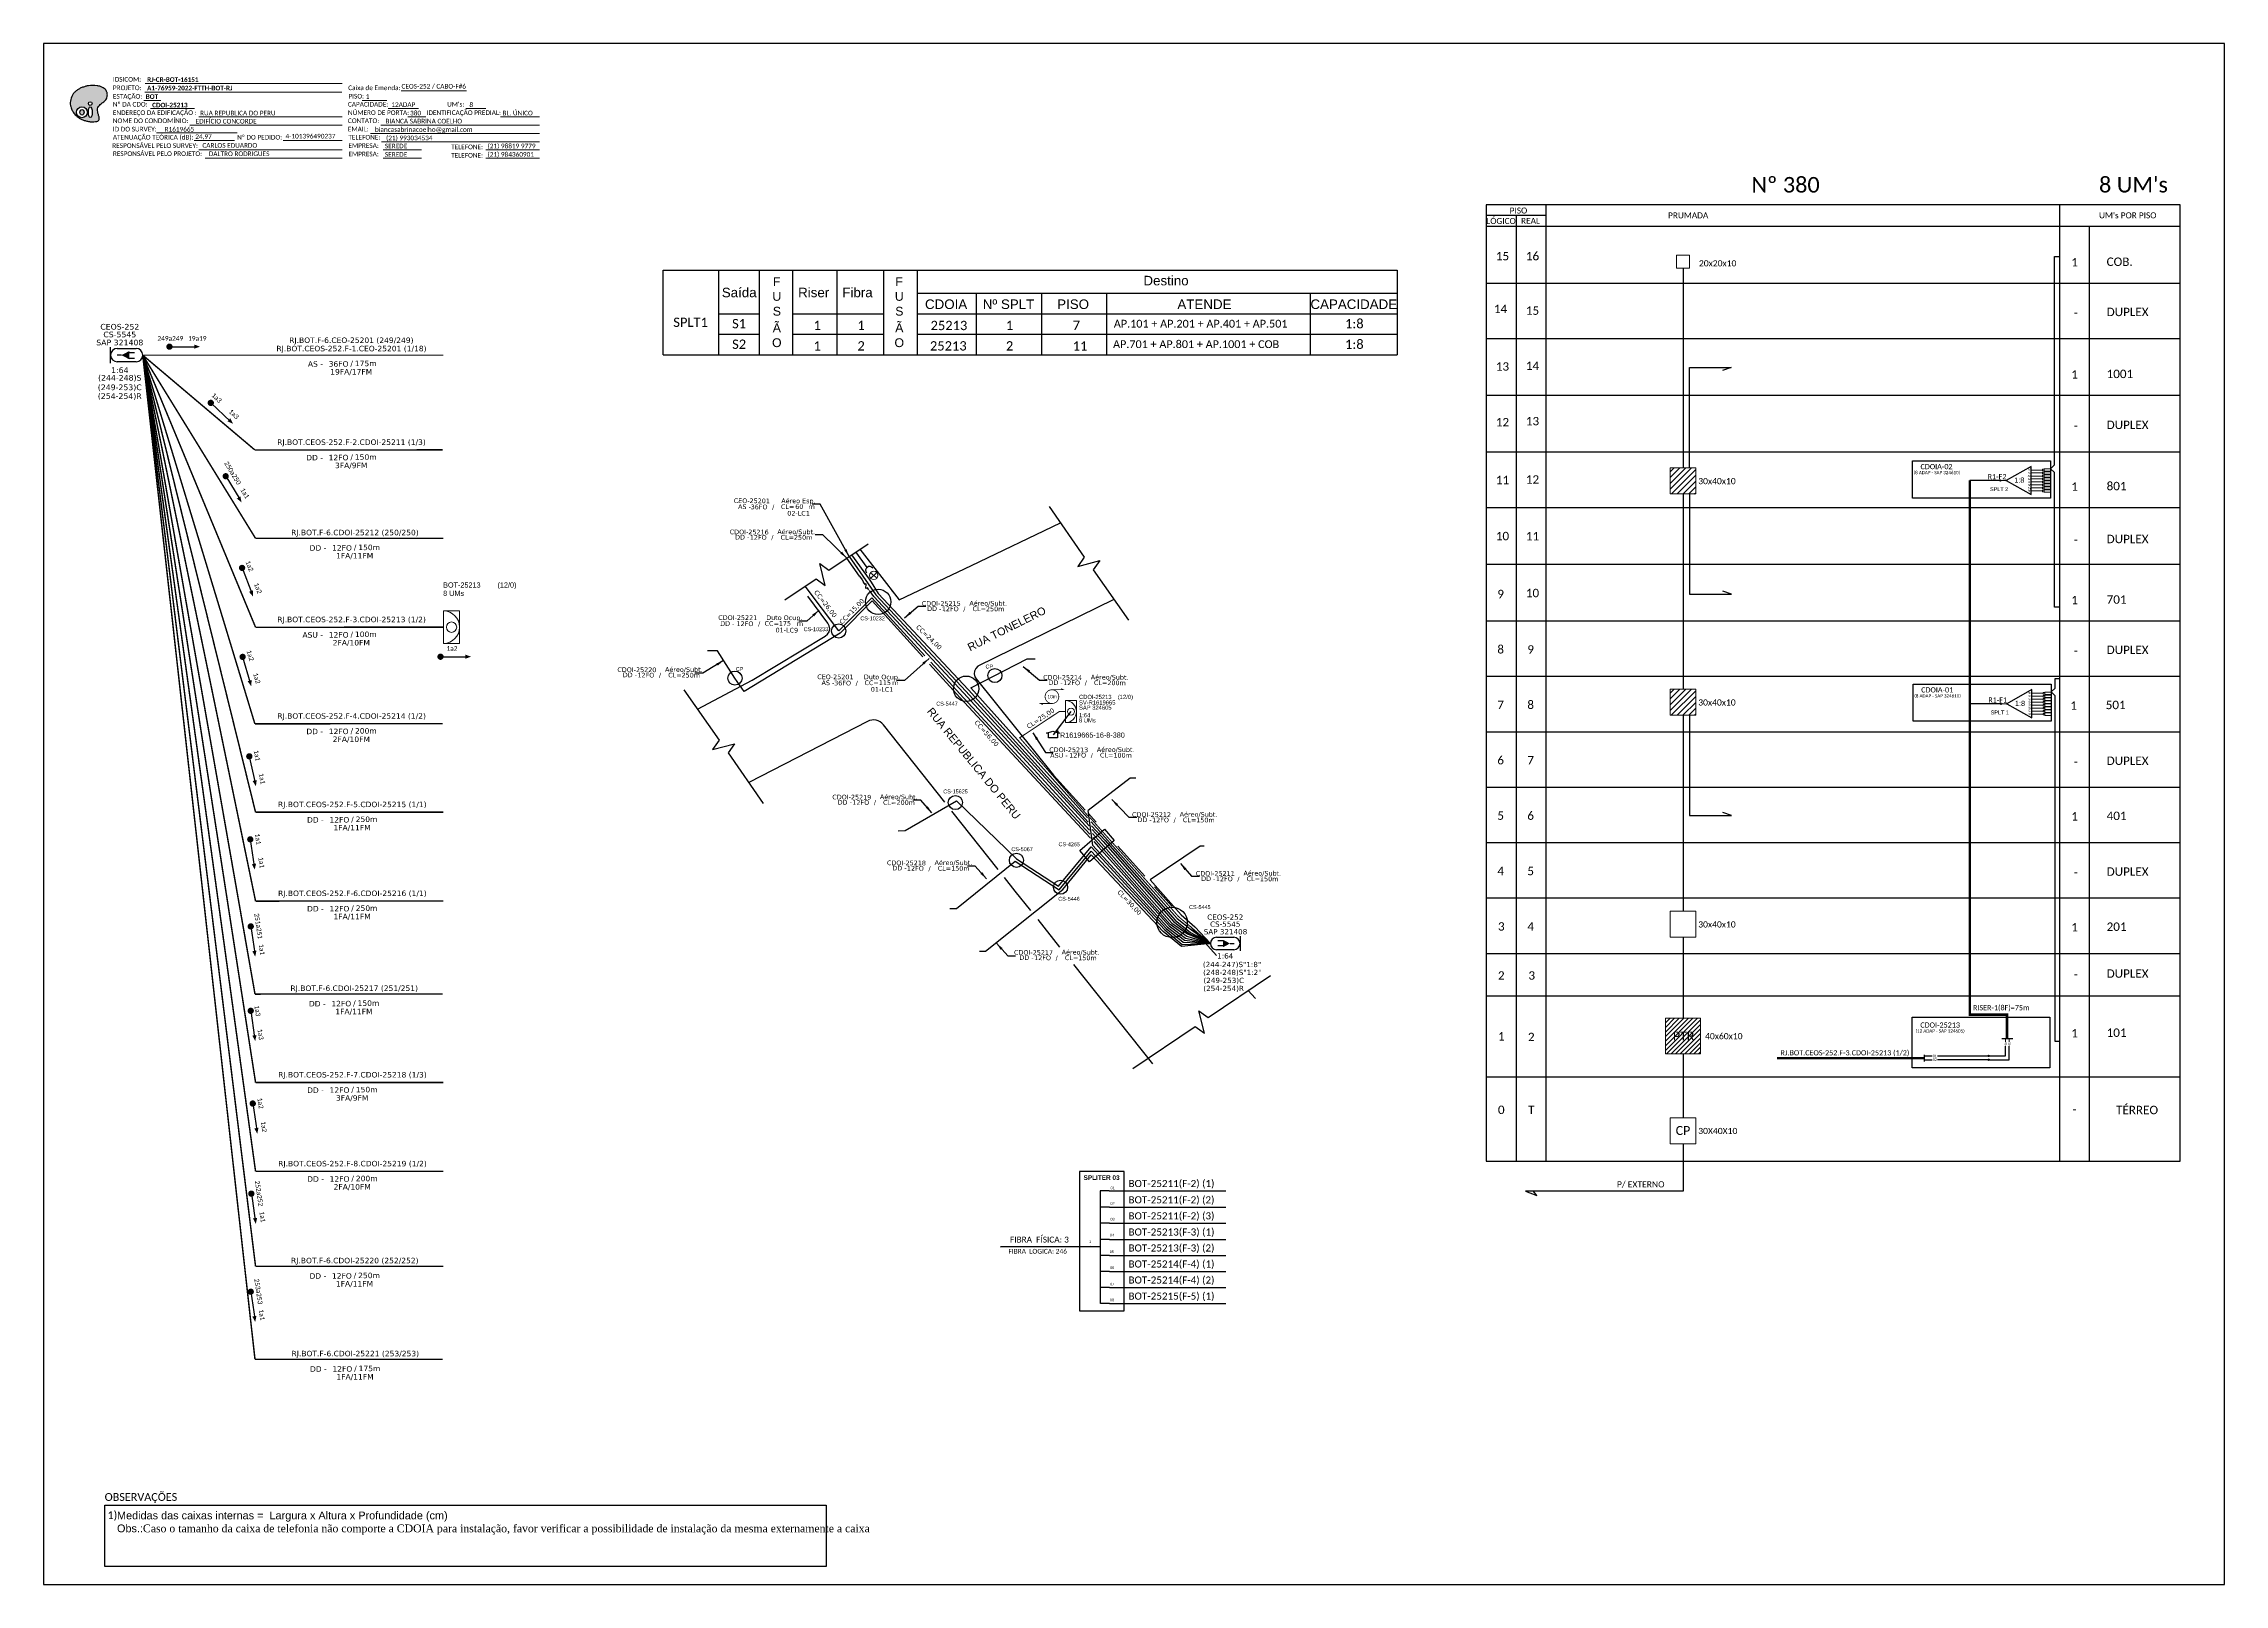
# Model space of a CAD drawing. Header units: metres. Extents: x -1286 to -445, y -500 to 94.
import ezdxf
from ezdxf.enums import TextEntityAlignment as Align

# ---------------------------------------------------------------- set-up
doc = ezdxf.new("R2010")
doc.units = ezdxf.units.M
doc.linetypes.add('PHANTOM2', pattern=[1.25, 0.625, -0.125, 0.125, -0.125, 0.125, -0.125])
for name, color, linetype, lineweight in [('10.4-Postes', 1, 'Continuous', 0), ("20.0-LEGENDA DOS CDO'S", 1, 'Continuous', 0), ('20.1-CDO_INTERIOR', 1, 'Continuous', 0), ('40.1-ETIQUETAS', 1, 'Continuous', 20), ('CORDOALHA_SUPORTE', 7, 'Continuous', 25), ('Segmento Logradouro Texto', 238, 'Continuous', 0)]:
    doc.layers.add(name, color=color, linetype=linetype, lineweight=lineweight)
for name, color, linetype in [('20.4-CEOS', 1, 'Continuous'), ('CAP a instalar', 1, 'Continuous'), ('celulas gpon', 7, 'Continuous'), ('Folga', 1, 'Continuous'), ('label_cabos', 7, 'Continuous'), ('Legenda', 1, 'Continuous'), ('locais', 7, 'Continuous'), ('locais legendas', 7, 'Continuous'), ('QUADRA', 7, 'Continuous'), ('SETA', 7, 'Continuous'), ('surveys', 7, 'Continuous'), ('surveys legendas', 7, 'Continuous')]:
    doc.layers.add(name, color=color, linetype=linetype)
doc.layers.add('DROP DE CLIENTE', color=140, linetype='Continuous', plot=False)
doc.layers.add('EXTRA', color=50, linetype='Continuous', plot=False)
doc.styles.add('ARIAL', font='arial.ttf')
doc.styles.add('DIGICADE', font='arial.ttf')
doc.styles.add('siredit', font='verdana.ttf')
doc.styles.add('WMF-Calibri0', font='calibri.ttf')
doc.styles.add('WMF-Calibri1', font='calibrib.ttf')
doc.linetypes.add('FENCELINE1', pattern='A,0.25,-0.1,[133,ltypeshp.shx,S=0.1,R=0,X=-0.1,Y=0],-0.1,1', length=1.45)
doc.dimstyles.new('CC', dxfattribs={"dimtxt": 0.8, "dimasz": 2, "dimexe": 0.18, "dimexo": 0.0625, "dimgap": 0.09, "dimtad": 0, "dimdec": 0, "dimrnd": 1, "dimzin": 0, "dimdsep": 46, "dimtxsty": 'siredit', "dimblk": 'NONE', "dimcen": 0, "dimse1": 1, "dimse2": 1, "dimsd1": 1, "dimsd2": 1, "dimclrt": 7, "dimadec": 0, "dimazin": 0, "dimtfac": 1, "dimtdec": 0, "dimtofl": 0, "dimtmove": 0, "dimatfit": 3, "dimfxl": 0, "dimtolj": 1, "dimtzin": 0, "dimarcsym": 0})

# ---------------------------------------------------------------- blocks, each defined once
blk = doc.blocks.new('OI')
h = blk.add_hatch(color=40)
edge = h.paths.add_edge_path()
edge.add_spline(control_points=[(4.35, -0.67), (3.92, -0.99), (3.26, -1.5), (2.81, -2.59), (2.9, -3.5), (3.06, -4.27), (3.31, -4.85), (3.37, -5.39), (3.4, -5.88), (3.2, -6.4), (2.54, -6.61), (1.65, -6.63), (0.55, -6.67), (-0.56, -6.42), (-1.61, -6.14), (-2.77, -5.61), (-3.92, -4.77), (-4.89, -3.7), (-5.34, -2.65), (-5.6, -1.94), (-5.85, -0.96), (-5.71, 0.47), (-5.1, 2.02), (-4.14, 3.02), (-3.3, 3.61), (-2.37, 4.16), (-1.36, 4.44), (-0.56, 4.7), (0.79, 4.85), (2.24, 4.97), (3.79, 4.57), (4.67, 4.21), (5.44, 3.65), (5.76, 2.99), (6.03, 2.21), (6.01, 1.46), (5.72, 0.64), (5.31, 0.08), (4.88, -0.38), (4.51, -0.55), (4.35, -0.67)], knot_values=[0, 0, 0, 0, 1.60434, 2.417191, 3.427595, 4.282808, 4.776746, 5.304182, 5.888771, 6.258406, 6.858137, 7.79129, 8.986195, 10.124242, 11.187857, 12.242908, 13.953784, 15.414161, 16.515391, 17.349188, 17.675853, 19.552021, 21.515531, 22.568638, 23.63245, 24.621084, 25.782718, 26.745347, 27.142653, 29.870543, 31.004649, 31.921532, 32.709589, 33.801391, 34.042471, 35.192333, 35.971461, 36.628871, 37.254359, 37.836911, 37.836911, 37.836911, 37.836911], degree=3, periodic=0)
h.paths.add_polyline_path([(1.13, -0.87, -1), (-0.04, -0.87, -1)], flags=16)
edge = h.paths.add_edge_path(flags=16)
edge.add_ellipse((0.56, -3.59), major_axis=(-0.02, 1.71), ratio=0.361305, start_angle=0, end_angle=360)
h.paths.add_polyline_path([(-0.36, -3.62, -1), (-3.8, -3.62, -1)], flags=16)
edge = h.paths.add_edge_path(flags=0)
edge.add_ellipse((-2.08, -3.62), major_axis=(0, 0.885), ratio=0.758294, start_angle=0, end_angle=360)
at = {"color": 40}
for centre, radius in [((-2.08, -3.62), 1.72), ((0.54, -0.87), 0.587)]:
    blk.add_circle(centre, radius, dxfattribs=at)
blk.add_ellipse((-2.08, -3.62), major_axis=(0, 0.885), ratio=0.758294, start_param=-3.141592653589792, end_param=3.141592653589792, dxfattribs=at)
blk.add_ellipse((0.56, -3.59), major_axis=(-0.02, 1.71), ratio=0.361305, dxfattribs=at)
at = {"color": 40, "start_tangent": (-0.800898, -0.598801), "end_tangent": (-0.800898, -0.598801)}
blk.add_spline([(4.35, -0.67), (3.2, -1.78), (2.9, -2.54), (2.92, -3.55), (3.12, -4.38), (3.28, -4.85), (3.37, -5.37), (3.35, -5.95), (3.2, -6.29), (2.66, -6.55), (1.73, -6.63), (0.54, -6.62), (-0.58, -6.41), (-1.6, -6.11), (-2.56, -5.67), (-3.95, -4.67), (-4.89, -3.56), (-5.37, -2.56), (-5.64, -1.78), (-5.72, -1.46), (-5.63, 0.42), (-4.84, 2.22), (-4.13, 2.99), (-3.27, 3.62), (-2.4, 4.09), (-1.3, 4.47), (-0.37, 4.72), (0.02, 4.77), (2.75, 4.8), (3.85, 4.53), (4.69, 4.16), (5.31, 3.68), (5.85, 2.73), (5.93, 2.5), (5.94, 1.35), (5.67, 0.62), (5.29, 0.08), (4.84, -0.36), (4.35, -0.67)], degree=3, dxfattribs=at)
blk = doc.blocks.new('ETIQUETA_RS5F')
at = {"layer": '40.1-ETIQUETAS', "color": 0, "style": 'siredit'}
blk.add_text('/', height=1.5, dxfattribs=at).set_placement((1.58, -1.95), align=Align.MIDDLE_RIGHT)
for tag, p in [('ETIQUETA_R_SECUNDARIA', (1.21, 2.1)), ('ETIQUETA_R_PRIMARIA', (1.21, 4.1)), ('F_ATIVAS/F_MORTAS', (1.14, -4.24))]:
    blk.add_attdef(tag, text='', height=1.5, dxfattribs=at).set_placement(p, align=Align.MIDDLE_CENTER)
for tag, p in [('TIPO_CABO', (-6.58, -2.12)), ('CAP_CABO', (0.4, -2.09))]:
    blk.add_attdef(tag, text='', height=1.5, dxfattribs=at).set_placement(p, align=Align.MIDDLE_RIGHT)
blk.add_attdef('METROS', text='', height=1.5, dxfattribs=at).set_placement((2.14, -1.95), align=Align.MIDDLE_LEFT)
for tag, p in [('FUSÃO_1', (0.85, -8.39)), ('FUSÃO_2', (0.85, -10.6)), ('FUSÃO_3', (0.85, -12.93)), ('FUSÃO_4', (0.85, -15.14)), ('FUSÃO_5', (0.85, -17.16))]:
    blk.add_attdef(tag, text='', height=1.5, dxfattribs=at).set_placement(p, align=Align.CENTER)
blk = doc.blocks.new('POLE_POLE')
at = {"layer": '10.4-Postes', "color": 1, "linetype": 'PHANTOM2'}
for points in [[(-0.000008, 0.0000105), (0.0000076, -0.0000022)], [(0.0000072, 0.000011), (-0.0000076, -0.0000027)]]:
    blk.add_lwpolyline(points, dxfattribs=at)
at = {"layer": '10.4-Postes', "color": 1}
blk.add_circle((-0.0000002, 0.0000042), 0.0000101, dxfattribs=at)
blk = doc.blocks.new('LEGENDA DOS CABOS')
at = {"layer": 'EXTRA', "color": 0, "style": 'siredit'}
for tag, p in [('ID', (4.6, 0.97)), ('XX', (9.03, 0.97))]:
    blk.add_attdef(tag, text='', height=0.48, rotation=359.69, dxfattribs=at).set_placement(p, align=Align.MIDDLE_CENTER)
at = {"layer": 'Legenda', "color": 0, "style": 'siredit'}
for tag, p in [('TIPO_CABO', (1.31, 0)), ('CABO', (4.69, -0.05)), ('/', (6.81, -0.05)), ('METROS', (10.03, -0.05))]:
    blk.add_attdef(tag, text='', height=0.8, rotation=359.69, dxfattribs=at).set_placement(p, align=Align.MIDDLE_CENTER)
blk = doc.blocks.new('_None')
blk = doc.blocks.new('Inst CB ESP CFOA-SM-AS-80-TS-36')
at = {"layer": 'label_cabos', "color": 0, "style": 'siredit'}
for tag, flags, p in [('ID_ATIVIDADE', 3, (1.31, 2.67)), ('FATOR', 1, (11.56, 2.55))]:
    blk.add_attdef(tag, text='', height=1, rotation=359.69, dxfattribs=dict(at, flags=flags)).set_placement(p, align=Align.MIDDLE_CENTER)
for tag, p in [('TIPO_CABO', (1.76, 0)), ('DESTINO_CABO', (3.13, 1.26)), ('CABO', (4.69, -0.05)), ('/', (7.71, -0.05)), ('LANCE', (10.81, 0)), ('TIPO_CABO', (13.11, 1.24)), ('UND', (15.96, 0)), ('FID', (13.15, -1.41))]:
    blk.add_attdef(tag, text='', height=1, rotation=359.69, dxfattribs=at).set_placement(p, align=Align.MIDDLE_CENTER)
blk.add_attdef('QTDE', (12.43, -0.47), '', height=1, rotation=359.69, dxfattribs=at)
blk = doc.blocks.new('Inst CB DT OCUP CFOA-SM-DD-S-12')
at = {"layer": 'label_cabos', "color": 0, "style": 'siredit'}
for tag, flags, p in [('ID_ATIVIDADE', 3, (1.31, 2.67)), ('FATOR', 1, (11.56, 2.55))]:
    blk.add_attdef(tag, text='', height=1, rotation=359.69, dxfattribs=dict(at, flags=flags)).set_placement(p, align=Align.MIDDLE_CENTER)
for tag, p in [('TIPO_CABO', (1.11, 0)), ('DESTINO_CABO', (3.13, 1.26)), ('CABO', (4.69, -0.05)), ('/', (7.71, -0.05)), ('LANCE', (10.41, 0.02)), ('TIPO_CABO', (13.11, 1.24)), ('UND', (16.46, 0)), ('FID', (13.65, -1.41))]:
    blk.add_attdef(tag, text='', height=1, rotation=359.69, dxfattribs=at).set_placement(p, align=Align.MIDDLE_CENTER)
blk.add_attdef('QTDE', (11.93, -0.45), '', height=1, rotation=359.69, dxfattribs=at)
blk = doc.blocks.new('Inst CB DT OCUP CFOA-SM-AS-80-TS-36')
at = {"layer": 'label_cabos', "color": 0, "style": 'siredit'}
for tag, flags, p in [('ID_ATIVIDADE', 3, (1.31, 2.67)), ('FATOR', 1, (11.56, 2.55))]:
    blk.add_attdef(tag, text='', height=1, rotation=359.69, dxfattribs=dict(at, flags=flags)).set_placement(p, align=Align.MIDDLE_CENTER)
for tag, p in [('TIPO_CABO', (1.76, 0)), ('DESTINO_CABO', (3.13, 1.26)), ('CABO', (4.69, -0.05)), ('/', (7.71, -0.05)), ('LANCE', (10.91, 0)), ('TIPO_CABO', (13.11, 1.24)), ('UND', (15.96, 0)), ('FID', (13.15, -1.41))]:
    blk.add_attdef(tag, text='', height=1, rotation=359.69, dxfattribs=at).set_placement(p, align=Align.MIDDLE_CENTER)
blk.add_attdef('QTDE', (12.43, -0.47), '', height=1, rotation=359.69, dxfattribs=at)
blk = doc.blocks.new('SPLT_1-8_SC-APC')
at = {"color": 1, "lineweight": 0}
blk.add_lwpolyline([(-17.04, -7.55), (-19.26, -7.55)], dxfattribs=at)
at = {"color": 1}
blk.add_lwpolyline([(-7.37, -2.1), (-17.04, -7.55), (-7.37, -13), (-7.37, -2.1)], dxfattribs=at)
at = {"color": 3, "lineweight": 0}
for points in [[(-2.99, -3.51), (-7.37, -3.51)], [(-7.37, -4.66), (-2.99, -4.66)], [(-7.37, -5.82), (-2.99, -5.82)], [(-7.37, -6.97), (-2.99, -6.97)], [(-7.37, -8.12), (-2.99, -8.12)], [(-2.41, -3.02), (-2.41, -4)], [(-2.41, -3.02), (0, -3.02)], [(-2.41, -4), (0, -4)], [(-2.41, -4.17), (-2.41, -5.16)], [(-2.41, -4.17), (0, -4.17)], [(-2.41, -5.16), (0, -5.16)], [(-2.41, -5.32), (-2.41, -6.31)], [(-2.41, -5.32), (0, -5.32)], [(-2.41, -6.31), (0, -6.31)], [(-2.41, -6.48), (-2.41, -7.46)], [(-2.41, -6.48), (0, -6.48)], [(-2.41, -7.46), (0, -7.46)], [(-2.41, -7.63), (-2.41, -8.62)], [(-2.41, -7.63), (0, -7.63)], [(-7.37, -9.28), (-2.99, -9.28)], [(-7.37, -10.43), (-2.99, -10.43)], [(-7.37, -11.58), (-2.99, -11.58)], [(-2.41, -8.62), (0, -8.62)], [(-2.41, -8.78), (-2.41, -9.77)], [(-2.41, -8.78), (0, -8.78)], [(-2.41, -9.77), (0, -9.77)], [(-2.41, -9.94), (-2.41, -10.92)], [(-2.41, -9.94), (0, -9.94)], [(-2.41, -10.92), (0, -10.92)], [(-2.41, -11.09), (-2.41, -12.08)], [(-2.41, -11.09), (0, -11.09)], [(-2.41, -12.08), (0, -12.08)]]:
    blk.add_lwpolyline(points, dxfattribs=at)
for points in [[(-2.99, -3.22), (-2.41, -3.22), (-2.41, -3.8), (-2.99, -3.8)], [(-2.99, -4.38), (-2.41, -4.38), (-2.41, -4.95), (-2.99, -4.95)], [(-2.99, -5.53), (-2.41, -5.53), (-2.41, -6.1), (-2.99, -6.1)], [(-2.99, -6.68), (-2.41, -6.68), (-2.41, -7.26), (-2.99, -7.26)], [(-2.99, -7.84), (-2.41, -7.84), (-2.41, -8.41), (-2.99, -8.41)], [(-2.99, -8.99), (-2.41, -8.99), (-2.41, -9.56), (-2.99, -9.56)], [(-2.99, -10.14), (-2.41, -10.14), (-2.41, -10.72), (-2.99, -10.72)], [(-2.99, -11.3), (-2.41, -11.3), (-2.41, -11.87), (-2.99, -11.87)]]:
    blk.add_lwpolyline(points, close=True, dxfattribs=at)
at = {"color": 1, "style": 'ARIAL'}
for s, height, p in [('1:8', 2, (-13.91, -8.4)), ('S1', 0.75, (-8.74, -3.78)), ('S2', 0.75, (-8.74, -4.97)), ('S3', 0.75, (-8.74, -6.18)), ('S4', 0.75, (-8.74, -7.36)), ('S5', 0.75, (-8.74, -8.57)), ('S6', 0.75, (-8.74, -9.69)), ('S7', 0.75, (-8.74, -10.78)), ('S8', 0.75, (-8.74, -11.9))]:
    blk.add_text(s, height=height, dxfattribs=at).set_placement(p)
blk = doc.blocks.new('SPLITTER FUTURO')
blk.add_point((0, 0))
at = {"style": 'ARIAL', "text_generation_flag": 6, "flags": 4}
for tag, p, height in [('SPLT', (-6.22, -4.1), 1.5), ('INSTAL.', (-6.25, -6.09), 1.25)]:
    blk.add_attdef(tag, p, '', height=height, rotation=180, dxfattribs=at)
blk = doc.blocks.new('A$C07E14978')
at = {"layer": 'Folga', "color": 0, "const_width": 0.137}
for points in [[(2.23, 0.28), (0.03, 0.28), (0.47, 0.06)], [(2.23, 2.92), (4.42, 2.92), (3.98, 3.13)]]:
    blk.add_lwpolyline(points, dxfattribs=at)
at = {"layer": 'Folga', "color": 0, "const_width": 0.146}
blk.add_lwpolyline([(2.23, 2.92, 1.000012), (2.23, 0.28, 0.999978)], format="xyb", close=True, dxfattribs=at)
at = {"layer": 'Folga', "color": 0}
blk.add_text('10m', height=0.659, dxfattribs=at).set_placement((1.38, 1.27))

msp = doc.modelspace()

# ---------------------------------------------------------------- hatches: boundary and pattern name
h = msp.add_hatch()
h.set_pattern_fill('LINE', color=1, scale=0.5, angle=45)
h.set_pattern_definition([(45, (-472.4642, 50.3201), (-1.122532, 1.122532), [])])
h.paths.add_polyline_path([(-648.87, -69.37), (-658.77, -69.37), (-658.77, -79.42), (-648.87, -79.42)])
h.paths.add_polyline_path([(-658.77, -154.7), (-658.77, -164.75), (-648.87, -164.75), (-648.87, -154.7)])
h = msp.add_hatch(color=3)
h.dxf.hatch_style = 1
edge = h.paths.add_edge_path()
edge.add_arc((-531.44, -74.23), 0.242, 0, 360)
h = msp.add_hatch(color=3)
h.dxf.hatch_style = 1
edge = h.paths.add_edge_path()
edge.add_arc((-531.18, -160.3), 0.242, 0, 360)
h = msp.add_hatch()
h.set_pattern_fill('ANSI31', color=1, scale=10, style=0)
h.set_pattern_definition([(45, (-1272.2277, -679.2896), (-0.8838835, 0.8838835), [])])
h.paths.add_polyline_path([(-660.61, -295.33), (-647.04, -295.33), (-647.04, -281.57), (-660.61, -281.57)])
h.paths.add_polyline_path([(-658.6, -290.97), (-648.52, -290.97), (-648.52, -285.82), (-658.6, -285.82)], flags=24)
h = msp.add_hatch(color=3)
h.dxf.hatch_style = 1
edge = h.paths.add_edge_path()
edge.add_arc((-536, -296.1), 0.256, 0, 360)
h = msp.add_hatch(color=3)
h.dxf.hatch_style = 1
edge = h.paths.add_edge_path()
edge.add_arc((-536, -297.56), 0.256, 0, 360)

# ---------------------------------------------------------------- linework, layer by layer
for p, q in [((-1047.17, 6.84), (-764.03, 6.84)), ((-1047.17, -25.79), (-1047.17, 6.84)), ((-1025.84, 6.84), (-1025.84, -25.79)), ((-1010.08, 6.84), (-1010.08, -25.79)), ((-997.13, -25.79), (-997.13, 6.84)), ((-980.22, 6.84), (-980.22, -25.79)), ((-962.2, 6.84), (-962.2, -25.79)), ((-949.24, 6.84), (-949.24, -25.79)), ((-764.03, 6.84), (-764.03, -25.79)), ((-949.24, -1.98), (-764.03, -1.98)), ((-926.43, -1.98), (-926.43, -25.79)), ((-901.28, -1.98), (-901.28, -25.79)), ((-876.19, -1.98), (-876.19, -25.79)), ((-797.61, -1.98), (-797.61, -25.79)), ((-1025.84, -9.92), (-1010.08, -9.92)), ((-997.13, -9.92), (-962.2, -9.92)), ((-949.24, -9.92), (-764.03, -9.92)), ((-1025.84, -17.86), (-1010.08, -17.86)), ((-997.13, -17.86), (-962.2, -17.86)), ((-949.24, -17.86), (-764.03, -17.86)), ((-1047.17, -25.79), (-1010.08, -25.79)), ((-1010.08, -25.79), (-962.2, -25.79)), ((-962.2, -25.79), (-764.03, -25.79))]:
    msp.add_line(p, q)
at = {"color": 5}
for p, q in [((-531.44, -74.23), (-543.22, -74.23)), ((-531.18, -160.3), (-543.22, -160.3))]:
    msp.add_line(p, q, dxfattribs=at)
at = {"color": 1}
msp.add_line((-560.89, -295.61), (-560.89, -298.18), dxfattribs=at)
at = {"color": 7, "linetype": 'Continuous'}
for p, q in [((-878.66, -348.11), (-878.66, -391.54)), ((-875.15, -348.11), (-878.66, -348.11)), ((-874.97, -354.4), (-878.49, -354.4)), ((-874.97, -360.59), (-878.49, -360.59)), ((-882.31, -369.54), (-878.68, -369.54)), ((-874.97, -366.81), (-878.49, -366.81)), ((-874.97, -372.97), (-878.49, -372.97)), ((-874.97, -379.14), (-878.49, -379.14)), ((-874.97, -385.33), (-878.49, -385.33)), ((-874.97, -391.51), (-878.49, -391.51))]:
    msp.add_line(p, q, dxfattribs=at)
at = {"color": 10, "linetype": 'Continuous'}
for p, q in [((-875.15, -348.11), (-830.2, -348.13)), ((-874.97, -354.4), (-830.2, -354.41)), ((-874.97, -360.58), (-830.2, -360.59)), ((-874.97, -366.8), (-830.2, -366.81)), ((-874.97, -372.96), (-830.2, -372.97)), ((-874.97, -379.13), (-830.2, -379.14)), ((-874.97, -385.32), (-830.2, -385.33)), ((-874.97, -391.51), (-830.2, -391.52))]:
    msp.add_line(p, q, dxfattribs=at)
at = {"color": 1, "linetype": 'Continuous', "lineweight": 60}
msp.add_line((-882.31, -369.54), (-917.1, -369.65), dxfattribs=at)
at = {"color": 0}
for p, q in [((-1262.5, -469.23), (-984.25, -469.23)), ((-1262.5, -492.93), (-1262.5, -469.23)), ((-984.25, -469.23), (-984.25, -492.93)), ((-984.25, -492.93), (-1262.5, -492.93))]:
    msp.add_line(p, q, dxfattribs=at)
msp.add_lwpolyline([(-1286.07, -499.81), (-445.07, -499.81), (-445.07, 94.19), (-1286.07, 94.19)], close=True)
at = {"color": 7, "lineweight": 0}
for points in [[(-1246.94, 78.79), (-1170.96, 78.79)], [(-1148.15, 76.01), (-1123.01, 76.01)], [(-1247.47, 72.24), (-1240.92, 72.24)], [(-1246.97, 75.52), (-1171.01, 75.52)], [(-1244.81, 69.17), (-1227.84, 69.17)], [(-1163.19, 72.28), (-1153.71, 72.28)], [(-1153.14, 69.17), (-1141.52, 69.17)], [(-1123.2, 69.17), (-1115.53, 69.17)], [(-1242.49, 59.75), (-1211.44, 59.75)], [(-1229.65, 62.82), (-1170.98, 62.82)], [(-1226.24, 65.93), (-1170.98, 65.93)], [(-1160.06, 59.58), (-1094.8, 59.58)], [(-1156.02, 62.82), (-1094.8, 62.82)], [(-1145.56, 65.93), (-1138.61, 65.93)], [(-1109.86, 65.93), (-1094.82, 65.93)], [(-1227.96, 56.79), (-1212.45, 56.79)], [(-1226.24, 53.23), (-1170.98, 53.23)], [(-1193.73, 56.79), (-1170.96, 56.79)], [(-1155.78, 56.34), (-1094.8, 56.34)], [(-1155.17, 53.23), (-1140.37, 53.23)], [(-1115.57, 53.23), (-1094.8, 53.23)], [(-1223.75, 49.99), (-1170.98, 49.99)], [(-1155.17, 49.99), (-1140.37, 49.99)], [(-1115.57, 49.99), (-1094.8, 49.99)]]:
    msp.add_lwpolyline(points, dxfattribs=at)
at = {"color": 0}
for points in [[(-462.18, 32), (-729.72, 32)], [(-706.57, 27.89), (-729.72, 27.89)]]:
    msp.add_lwpolyline(points, dxfattribs=at)
for points in [[(-729.72, 32), (-729.72, -336.64)], [(-718.14, 27.89), (-718.14, -336.64)], [(-706.57, -336.64), (-706.57, 32)], [(-508.69, 32), (-508.69, -336.64)], [(-462.18, -336.64), (-462.18, 32)], [(-729.72, 23.78), (-462.18, 23.78)], [(-729.72, 23.78), (-462.18, 23.78)], [(-729.72, 23.78), (-462.18, 23.78)], [(-497.12, -336.64), (-497.12, 23.78)], [(-729.72, 1.91), (-462.18, 1.91)], [(-729.72, -19.46), (-462.18, -19.46)], [(-729.72, -41.34), (-462.18, -41.34)], [(-729.72, -63.21), (-462.18, -63.21)], [(-729.72, -84.58), (-462.18, -84.58)], [(-729.72, -106.45), (-462.18, -106.45)], [(-729.72, -128.32), (-462.18, -128.32)], [(-729.72, -149.69), (-462.18, -149.69)], [(-729.72, -171.07), (-462.18, -171.07)], [(-729.72, -192.44), (-462.18, -192.44)], [(-729.72, -213.81), (-462.18, -213.81)], [(-729.72, -235.18), (-462.18, -235.18)], [(-729.72, -256.55), (-462.18, -256.55)], [(-729.72, -272.93), (-462.18, -272.93)], [(-729.72, -304.19), (-462.18, -304.19)], [(-729.72, -336.64), (-462.18, -336.64)]]:
    msp.add_lwpolyline(points)
at = {"color": 7, "lineweight": 0}
for points in [[(-651.35, 12.59), (-656.3, 12.59), (-656.3, 7.57), (-651.35, 7.57)], [(-648.87, -240.28), (-658.77, -240.28), (-658.77, -250.32), (-648.87, -250.32)], [(-648.87, -319.9), (-658.77, -319.9), (-658.77, -329.95), (-648.87, -329.95)]]:
    msp.add_lwpolyline(points, close=True, dxfattribs=at)
at = {"color": 3}
for points in [[(-508.96, -123.11), (-510.61, -123.11), (-510.61, -71.21), (-512.18, -69.7), (-510.61, -68.19), (-510.61, 12.19), (-508.96, 12.19)], [(-653.82, 7.57), (-653.82, -25.63), (-653.82, -69.37)], [(-651.36, -69.37), (-651.36, -30.69), (-635.21, -30.69), (-638.58, -31.83)], [(-653.82, -79.42), (-653.82, -112.62), (-653.82, -154.7)], [(-651.32, -79.42), (-651.32, -118.1), (-635.16, -118.1), (-638.53, -116.95)], [(-508.69, -290.48), (-510.35, -290.48), (-510.35, -157.28), (-511.91, -155.77), (-510.35, -154.27), (-510.35, -150.51), (-508.7, -150.51)], [(-653.82, -164.75), (-653.82, -198.24), (-653.82, -240.28)], [(-651.32, -164.75), (-651.32, -203.43), (-635.16, -203.43), (-638.53, -202.28)], [(-653.82, -250.32), (-653.82, -281.57)], [(-653.82, -295.33), (-653.82, -319.9)], [(-560.89, -296.1), (-557.73, -296.1)], [(-555.66, -296.1), (-536, -296.1)]]:
    msp.add_lwpolyline(points, dxfattribs=at)
at = {"const_width": 1.21}
for points in [[(-1238.15, -22.64, 1), (-1236.94, -22.64, 1)], [(-1222.05, -43.89, 1), (-1221.16, -44.72, 1)], [(-1216.16, -72.07, 1), (-1215.54, -73.1, 1)], [(-1209.75, -107.38, 1), (-1209.32, -108.51, 1)], [(-1209.49, -141.65, 1), (-1209.15, -142.81, 1)], [(-1133.61, -142.17, 1), (-1132.4, -142.17, 1)]]:
    msp.add_lwpolyline(points, format="xyb", close=True, dxfattribs=at)
at = {"color": 1}
for points in [[(-565.31, -66.68), (-512.18, -66.68), (-512.18, -81), (-565.31, -81)], [(-565.04, -152.76), (-511.91, -152.76), (-511.91, -167.07), (-565.04, -167.07)], [(-565.52, -281.08), (-512.39, -281.08), (-512.39, -300.65), (-565.52, -300.65)]]:
    msp.add_lwpolyline(points, close=True, dxfattribs=at)
at = {"color": 1, "lineweight": 0}
for points in [[(-648.87, -69.37), (-658.77, -69.37), (-658.77, -79.42), (-648.87, -79.42)], [(-648.87, -154.7), (-658.77, -154.7), (-658.77, -164.75), (-648.87, -164.75)], [(-660.61, -281.57), (-647.04, -281.57), (-647.04, -295.33), (-660.61, -295.33)]]:
    msp.add_lwpolyline(points, close=True, dxfattribs=at)
at = {"color": 5, "const_width": 1}
msp.add_lwpolyline([(-543.22, -74.23), (-543.22, -280.18), (-528.9, -280.18), (-528.9, -289.39)], dxfattribs=at)
at = {"color": 7, "const_width": 1.21}
for points in [[(-1206.88, -179.98, 1), (-1206.62, -181.17, 1)], [(-1206.46, -211.99, 1), (-1206.28, -213.18, 1)], [(-1206.28, -245.54, 1), (-1206.1, -246.74, 1)], [(-1206.28, -278.07, 1), (-1206.11, -279.27, 1)], [(-1205.5, -313.83, 1), (-1205.32, -315.03, 1)], [(-1206.04, -348.57, 1), (-1205.86, -349.77, 1)], [(-1206.28, -386.38, 1), (-1206.1, -387.57, 1)]]:
    msp.add_lwpolyline(points, format="xyb", close=True, dxfattribs=at)
at = {"color": 5}
msp.add_lwpolyline([(-886.49, -216.89), (-877, -208.69), (-873.26, -213.03), (-882.75, -221.22)], close=True, dxfattribs=at)
for points in [[(-536, -296.1), (-529.49, -296.1), (-529.49, -292.35)], [(-535.74, -297.56), (-528.04, -297.57), (-528.04, -292.35)], [(-530.84, -289.39), (-526.6, -289.39)]]:
    msp.add_lwpolyline(points, dxfattribs=at)
at = {"color": 5, "lineweight": 0}
for points in [[(-529.49, -289.39), (-529.49, -290.71)], [(-528.05, -289.39), (-528.05, -290.68)]]:
    msp.add_lwpolyline(points, dxfattribs=at)
at = {"color": 1}
msp.add_lwpolyline([(-617.6, -296.93, 0.8, 0.8, 0), (-560.89, -296.94, 0.8, 0.8, 0)], format="xyseb", dxfattribs=at)
at = {"color": 2}
for points in [[(-560.89, -297.56), (-557.73, -297.56)], [(-535.85, -297.56), (-555.66, -297.56)]]:
    msp.add_lwpolyline(points, dxfattribs=at)
at = {"color": 1}
for points in [[(-653.82, -329.95), (-653.82, -348.27), (-714.63, -348.27)], [(-714.63, -348.27), (-710.22, -349.86)], [(-710.22, -349.86), (-711.63, -348.04)]]:
    msp.add_lwpolyline(points, dxfattribs=at)
at = {"color": 7}
msp.add_lwpolyline([(-886.63, -394.32), (-869.35, -394.32), (-869.35, -340.67), (-886.63, -340.67)], close=True, dxfattribs=at)
at = {"color": 3}
for centre, radius in [((-531.44, -74.23), 0.242), ((-531.18, -160.3), 0.242), ((-536, -296.1), 0.256), ((-536, -297.56), 0.256)]:
    msp.add_circle(centre, radius, dxfattribs=at)
at = {"color": 5, "linetype": 'Continuous'}
for centre, radius in [((-964.23, -121.03), 4.89), ((-979.45, -132.24), 2.72), ((-1019.45, -150.41), 2.72), ((-930.31, -154.5), 4.89), ((-919.23, -149.41), 2.72), ((-934.45, -198.38), 2.72), ((-910.9, -220.65), 2.72), ((-893.88, -231.05), 2.72), ((-850.87, -244.6), 5.87)]:
    msp.add_circle(centre, radius, dxfattribs=at)
at = {"layer": '20.1-CDO_INTERIOR', "color": 1, "lineweight": 18}
for points in [[(-1125.63, -137.03), (-1125.63, -124.53), (-1131.88, -124.53), (-1131.88, -137.03)], [(-887.74, -167.58), (-887.73, -159.08), (-891.98, -159.08), (-891.99, -167.58)]]:
    msp.add_lwpolyline(points, close=True, dxfattribs=at)
for centre, radius in [((-1128.75, -130.78), 2), ((-889.86, -163.33), 1.36)]:
    msp.add_circle(centre, radius, dxfattribs=at)
for centre, radius, start, end in [((-1131.88, -130.78), 6.25, 270, 90), ((-891.98, -163.33), 4.25, 269.97241, 89.97241)]:
    msp.add_arc(centre, radius, start, end, dxfattribs=at)
at = {"layer": '20.4-CEOS', "color": 5}
for p, q in [((-1257.64, -23.34), (-1250.41, -23.34)), ((-1250.41, -28.49), (-1257.64, -28.49)), ((-833.73, -250.35), (-827.04, -250.35)), ((-827.04, -255.12), (-833.73, -255.12))]:
    msp.add_line(p, q, dxfattribs=at)
for points in [[(-1260.22, -29.02), (-1260.22, -22.81)], [(-1253.17, -24.89), (-1250.98, -24.89)], [(-1256.02, -25.91), (-1257.76, -25.91)], [(-1253.17, -27.04), (-1250.98, -27.04)], [(-831.18, -251.7), (-833.21, -251.7)], [(-824.66, -249.86), (-824.66, -255.61)], [(-831.18, -253.68), (-833.21, -253.68)], [(-828.54, -252.73), (-826.93, -252.73)]]:
    msp.add_lwpolyline(points, dxfattribs=at)
for points in [[(-1256.02, -25.91, 0, 3.18, 0), (-1253.04, -25.91, 3.18, 3.18, 0)], [(-828.54, -252.73, 0, 2.94, 0), (-831.3, -252.73, 2.94, 2.94, 0)]]:
    msp.add_lwpolyline(points, format="xyseb", dxfattribs=at)
for centre, radius, start, end in [((-1257.64, -25.91), 2.58, 90, 270), ((-1250.41, -25.91), 2.58, 270, 90), ((-833.73, -252.73), 2.38, 90, 270), ((-827.04, -252.73), 2.38, 270, 90)]:
    msp.add_arc(centre, radius, start, end, dxfattribs=at)
at = {"layer": 'CAP a instalar', "color": 7, "ltscale": 7, "const_width": 0.565}
for points in [[(-1247.84, -25.91), (-1204.6, -62.46)], [(-1247.84, -25.91), (-1204.33, -96.55)], [(-1247.84, -25.91), (-1204.6, -168.03)], [(-1247.84, -25.91), (-1204.33, -202.12)], [(-1247.84, -25.91), (-1204.33, -236.39)], [(-1204.55, -272.24), (-1247.84, -25.91)], [(-1204.33, -306.33), (-1247.84, -25.91)], [(-1204.33, -340.6), (-1247.84, -25.91)], [(-1247.84, -25.91), (-1204.33, -377.22)], [(-1204.55, -413.08), (-1247.84, -25.91)], [(-1204.6, -62.46), (-1132.18, -62.43)], [(-1204.33, -96.55), (-1131.89, -96.51)], [(-1204.6, -168.03), (-1132.18, -168)], [(-1204.33, -202.12), (-1131.89, -202.09)], [(-1204.33, -236.39), (-1131.88, -236.35)], [(-1204.6, -272.24), (-1132.18, -272.21)], [(-1204.33, -306.33), (-1131.89, -306.3)], [(-1204.33, -340.6), (-1131.88, -340.56)], [(-1204.33, -377.22), (-1131.88, -377.19)], [(-1204.6, -413.08), (-1132.18, -413.05)]]:
    msp.add_lwpolyline(points, dxfattribs=at)
at = {"layer": 'CAP a instalar', "color": 10, "linetype": 'FENCELINE1', "ltscale": 7, "const_width": 0.565}
for points in [[(-1247.84, -25.91), (-1204.33, -130.82)], [(-1204.33, -130.82), (-1131.88, -130.78)]]:
    msp.add_lwpolyline(points, dxfattribs=at)
at = {"layer": 'CAP a instalar', "color": 7, "linetype": 'FENCELINE1', "ltscale": 7, "const_width": 0.467}
msp.add_lwpolyline([(-1247.84, -25.91), (-1131.9, -25.91)], dxfattribs=at)
at = {"layer": 'CAP a instalar', "color": 7, "ltscale": 50}
for points in [[(-971.43, -111.17), (-976.34, -104.15)], [(-975.42, -103.53), (-968.11, -114.04)], [(-974.55, -102.94), (-967.73, -112.27), (-966.97, -113.46)], [(-979.45, -132.24), (-992.38, -114.95)], [(-971.43, -111.17), (-971.43, -111.17), (-970.44, -112.57), (-969.82, -113.43)], [(-967.78, -116.33), (-968.33, -115.55), (-968.96, -115.93), (-968.81, -114.12), (-969.21, -114.29), (-969.82, -113.43)], [(-968.11, -114.04), (-965.1, -118.35)], [(-931.37, -156.11), (-965.96, -118.89), (-967.57, -116.63)], [(-966.97, -113.46), (-964.19, -117.82)], [(-946.94, -142.25), (-966.57, -120.64), (-978.85, -133.11), (-1015.91, -155.58), (-1019.45, -150.41), (-1026.2, -139.94), (-1030.02, -139.93)], [(-946.2, -141.8), (-966.7, -119.45), (-979.45, -132.24)], [(-930.36, -155.5), (-965.1, -118.35)], [(-929.36, -154.89), (-964.19, -117.82)], [(-928.45, -154.13), (-906.76, -143), (-903.64, -142.96)], [(-932.78, -157.83), (-944.43, -145)], [(-932.78, -156.44), (-943.94, -144.27)], [(-932.78, -156.44), (-882.59, -210.52)], [(-932.78, -157.83), (-882.39, -212.06)], [(-931.37, -156.11), (-882.77, -209.03)], [(-930.36, -155.5), (-882.9, -207.43)], [(-929.36, -154.89), (-883.2, -205.92)], [(-928.45, -154.13), (-883.47, -204.27)], [(-864.91, -189.02), (-866.99, -189.02), (-883.2, -201.45), (-883.2, -201.45)], [(-956.47, -209.25), (-953.78, -209.2), (-933.96, -197.72)], [(-933.96, -197.72), (-910.87, -220.09), (-894.66, -230.69), (-882.14, -215.51), (-853.18, -246.96)], [(-852.62, -246.43), (-881.46, -214.89), (-883.2, -201.45)], [(-882.07, -205.84), (-877.84, -210.55), (-848.92, -243.04)], [(-881.9, -207.35), (-876.74, -213.06), (-849.68, -243.73)], [(-881.69, -208.74), (-877.48, -213.37), (-850.31, -244.28)], [(-936.53, -239.23), (-934.04, -239.22), (-911.39, -220.93), (-894.48, -232), (-882.1, -217.08), (-853.72, -247.5)], [(-925.2, -255.71), (-922.84, -255.69), (-893.03, -231.97), (-882.13, -218.52)], [(-882.13, -218.52), (-854.3, -248.05)], [(-881.51, -210.37), (-878.07, -214.14), (-850.98, -244.83)], [(-881.28, -211.89), (-879.23, -214.17), (-851.58, -245.35)], [(-881.11, -213.41), (-879.24, -215.45), (-852.02, -245.9)], [(-838.45, -215.17), (-840, -215.17), (-859.29, -228.21), (-847.4, -241.62), (-847.4, -241.62)], [(-849.68, -243.73), (-843.72, -248.47), (-836.11, -252.66)], [(-848.92, -243.04), (-843.43, -247.5), (-836.11, -252.73)], [(-847.4, -241.62), (-842.09, -246.25), (-836.11, -252.73)], [(-836.11, -252.73), (-847.28, -253.9), (-854.3, -248.05)], [(-853.72, -247.5), (-846.93, -253.06), (-836.11, -252.73)], [(-853.18, -246.96), (-846.55, -252.25), (-836.11, -252.73)], [(-852.62, -246.43), (-846.11, -251.44), (-836.11, -252.73)], [(-852.02, -245.9), (-845.65, -250.7), (-836.11, -252.73)], [(-851.59, -245.34), (-845.25, -249.92), (-836.11, -252.73)], [(-850.98, -244.83), (-844.93, -249.06), (-836.11, -252.73)], [(-850.31, -244.28), (-844.24, -248.9), (-836.22, -252.6)]]:
    msp.add_lwpolyline(points, dxfattribs=at)
at = {"layer": 'CAP a instalar', "color": 1, "linetype": 'FENCELINE1', "ltscale": 6, "const_width": 0.4}
for points in [[(-883.09, -203.8), (-909.65, -173.41), (-894.44, -163.33), (-891.98, -163.33)], [(-882.56, -204.16), (-848.29, -242.46)], [(-848.29, -242.46), (-843.1, -246.83), (-836.11, -252.66)]]:
    msp.add_lwpolyline(points, dxfattribs=at)
at = {"layer": 'CORDOALHA_SUPORTE'}
msp.add_line((-968.46, -107.71), (-972.83, -101.78), dxfattribs=at)
msp.add_arc((-967.54, -108.93), 1.53, 37.25385, 217.25385, dxfattribs=at)
at = {"layer": 'DROP DE CLIENTE'}
msp.add_lwpolyline([(-896.64, -172.28), (-889.86, -163.33)], dxfattribs=at)
at = {"layer": 'QUADRA', "color": 4}
for points in [[(-971.25, -100.72), (-956.13, -120.29), (-928.29, -107), (-893.92, -90.6)], [(-959.06, -116.5), (-958.53, -117.18)], [(-1033.9, -162.37), (-1012.82, -151.17), (-984.61, -134.29), (-983.73, -133.5), (-983.14, -132.52), (-982.92, -131.42), (-983.07, -130.28), (-983.59, -129.28), (-991.29, -118.86)], [(-873.34, -120.08), (-925.79, -145.81), (-926.6, -146.66), (-927.07, -147.7), (-927.19, -148.82), (-926.93, -149.94), (-926.43, -150.74), (-896.58, -187.86), (-884.38, -201.34)], [(-918, -224.14), (-935.88, -201.68)], [(-883.17, -202.59), (-880.2, -205.97)], [(-871.79, -215.27), (-861.41, -226.75)], [(-911.34, -232.51), (-915.52, -227.26)], [(-905.37, -240.01), (-911.34, -232.51)], [(-857.71, -230.84), (-850.84, -238.45)], [(-894.15, -254.11), (-902.58, -243.51)], [(-843.81, -246.22), (-833.76, -257.33)], [(-858.36, -299.08), (-888.8, -260.83)], [(-821.65, -270.72), (-818.7, -273.98)]]:
    msp.add_lwpolyline(points, dxfattribs=at)
at = {"layer": 'QUADRA', "color": 3}
for points in [[(-898.32, -84.31), (-884.73, -103.77), (-887.25, -107.36), (-878.78, -105.1), (-881.3, -108.69), (-867.71, -128.14)], [(-1000.23, -120.23), (-988.18, -112.12), (-984.64, -114.7), (-986.75, -106.19), (-983.2, -108.77), (-968.08, -98.59)], [(-1039.12, -154.9), (-1025.54, -174.36), (-1028.06, -177.94), (-1019.58, -175.69), (-1022.11, -179.27), (-1008.52, -198.73)], [(-866.03, -300.89), (-841.94, -284.67), (-838.4, -287.26), (-840.51, -278.74), (-836.97, -281.32), (-812.88, -265.11)]]:
    msp.add_lwpolyline(points, dxfattribs=at)
at = {"layer": 'QUADRA', "color": 4}
msp.add_lwpolyline([(-938.58, -198.28), (-962.17, -168.45, 0.358625), (-968.38, -167.1), (-1014.15, -190.67)], format="xyb", dxfattribs=at)
at = {"layer": 'SETA'}
for points in [[(-1237.55, -22.64), (-1227.14, -22.64)], [(-1221.6, -44.3), (-1214.03, -51.43)], [(-1215.85, -72.59), (-1210.46, -81.49)], [(-1209.54, -107.95), (-1205.82, -117.66)], [(-1209.32, -142.23), (-1206.4, -152.21)], [(-1133.01, -142.17), (-1122.6, -142.17)]]:
    msp.add_lwpolyline(points, dxfattribs=at)
at = {"layer": 'SETA', "color": 7}
for points in [[(-1206.75, -180.58), (-1204.52, -190.74)], [(-1206.37, -212.59), (-1204.85, -222.88)], [(-1206.19, -246.14), (-1204.67, -256.43)], [(-1206.2, -278.67), (-1204.68, -288.96)], [(-1205.41, -314.43), (-1203.89, -324.72)], [(-1205.95, -349.17), (-1204.43, -359.46)], [(-1206.19, -386.98), (-1204.67, -397.27)]]:
    msp.add_lwpolyline(points, dxfattribs=at)
at = {"layer": 'SETA'}
for points in [[(-1227.98, -21.82), (-1225.76, -22.63), (-1227.98, -23.43)], [(-1214.07, -50.26), (-1213.01, -52.37), (-1215.18, -51.43)], [(-1210.19, -80.35), (-1209.73, -82.66), (-1211.57, -81.18)], [(-1205.35, -116.59), (-1205.31, -118.95), (-1206.85, -117.17)], [(-1123.44, -141.35), (-1121.22, -142.15), (-1123.44, -142.96)], [(-1205.84, -151.18), (-1206, -153.54), (-1207.39, -151.63)]]:
    msp.add_solid(points, dxfattribs=at)
at = {"layer": 'SETA', "color": 7}
for points in [[(-1203.89, -189.74), (-1204.2, -192.08), (-1205.47, -190.09)], [(-1204.15, -221.93), (-1204.63, -224.24), (-1205.75, -222.17)], [(-1203.98, -255.48), (-1204.45, -257.79), (-1205.58, -255.72)], [(-1203.98, -288.02), (-1204.46, -290.33), (-1205.58, -288.25)], [(-1203.2, -323.77), (-1203.67, -326.08), (-1204.8, -324.01)], [(-1203.74, -358.52), (-1204.21, -360.83), (-1205.33, -358.75)], [(-1203.98, -396.32), (-1204.45, -398.63), (-1205.58, -396.56)]]:
    msp.add_solid(points, dxfattribs=at)
at = {"layer": 'surveys'}
for p, q in [((-895.17, -170.75), (-894.9, -170.75)), ((-895.17, -171.34), (-895.17, -170.75)), ((-894.9, -170.75), (-894.9, -171.41))]:
    msp.add_line(p, q, dxfattribs=at)
msp.add_lwpolyline([(-894.34, -171.59), (-895.13, -171.59), (-895.13, -173.39), (-898.58, -173.39), (-898.58, -171.59), (-899.37, -171.59), (-896.85, -170.85)], close=True, dxfattribs=at)

# ---------------------------------------------------------------- block references
at = {"color": 7, "xscale": 1.213923925163967, "yscale": 1.213923925163967, "zscale": 1.213923925163967, "rotation": 0.1532896023949059}
msp.add_blockref('OI', (-1268.76, 72.14), dxfattribs=at)
ref = msp.add_blockref('SPLITTER FUTURO', (-529.21, -74.23))
ref.add_attrib('SPLT', 'SPLT 2', (-535.43, -78.32), dxfattribs={"height": 1.5, "rotation": 180, "style": 'ARIAL', "text_generation_flag": 6})
at = {"color": 3}
for p in [(-512.18, -66.68), (-511.91, -152.76)]:
    msp.add_blockref('SPLT_1-8_SC-APC', p, dxfattribs=at)
at = {"color": 0, "lineweight": 0}
ref = msp.add_blockref('Inst CB DT OCUP CFOA-SM-DD-S-12', (-1024.02, -129.37), dxfattribs=dict(at, xscale=1.8, yscale=1.8, zscale=1.8))
ref.add_attrib('DESTINO_CABO', 'CDOI-25221', dxfattribs={"layer": 'label_cabos', "color": 0, "height": 1.8, "rotation": 359.69001, "style": 'siredit'}).set_placement((-1018.38, -127.1), align=Align.MIDDLE_CENTER)
ref.add_attrib('TIPO_CABO', 'Duto Ocup.', dxfattribs={"layer": 'label_cabos', "color": 0, "height": 1.8, "rotation": 359.69001, "style": 'siredit'}).set_placement((-1000.42, -127.13), align=Align.MIDDLE_CENTER)
ref.add_attrib('/', '/', dxfattribs={"layer": 'label_cabos', "color": 0, "height": 1.8, "rotation": 359.69001, "style": 'siredit'}).set_placement((-1010.13, -129.46), align=Align.MIDDLE_CENTER)
ref.add_attrib('FID', '01-LC9', dxfattribs={"layer": 'label_cabos', "color": 0, "height": 1.8, "rotation": 359.69001, "style": 'siredit'}).set_placement((-999.45, -131.92), align=Align.MIDDLE_CENTER)
ref.add_attrib('LANCE', 'CC=', dxfattribs={"layer": 'label_cabos', "color": 0, "height": 1.8, "rotation": 359.69001, "style": 'siredit'}).set_placement((-1005.28, -129.33), align=Align.MIDDLE_CENTER)
ref.add_attrib('UND', 'm', dxfattribs={"layer": 'label_cabos', "color": 0, "height": 1.8, "rotation": 359.69001, "style": 'siredit'}).set_placement((-994.38, -129.37), align=Align.MIDDLE_CENTER)
ref.add_attrib('CABO', '12FO', dxfattribs={"layer": 'label_cabos', "color": 0, "height": 1.8, "rotation": 359.69001, "style": 'siredit'}).set_placement((-1015.58, -129.46), align=Align.MIDDLE_CENTER)
ref.add_attrib('TIPO_CABO', 'DD - ', dxfattribs={"layer": 'label_cabos', "color": 0, "height": 1.8, "rotation": 359.69001, "style": 'siredit'}).set_placement((-1022.01, -129.38), align=Align.MIDDLE_CENTER)
ref.add_attrib('QTDE', '175', (-1002.54, -130.19), dxfattribs={"layer": 'label_cabos', "color": 0, "height": 1.8, "rotation": 359.69001, "style": 'siredit'})
ref = msp.add_blockref('SPLITTER FUTURO', (-528.95, -160.3))
ref.add_attrib('SPLT', 'SPLT 1', (-535.17, -164.4), dxfattribs={"height": 1.5, "rotation": 180, "style": 'ARIAL', "text_generation_flag": 6})
at = {"layer": 'CAP a instalar', "color": 7, "linetype": 'FENCELINE1', "ltscale": 7}
ref = msp.add_blockref('ETIQUETA_RS5F', (-1169.01, -26.33), dxfattribs=dict(at, xscale=1.411343981848631, yscale=1.411343981848631, zscale=1.411343981848631))
ref.add_attrib('ETIQUETA_R_PRIMARIA', 'RJ.BOT.F-6.CEO-25201 (249/249)', dxfattribs={"layer": '40.1-ETIQUETAS', "color": 0, "height": 2.117, "style": 'siredit'}).set_placement((-1167.39, -20.16), align=Align.MIDDLE_CENTER)
ref.add_attrib('ETIQUETA_R_SECUNDARIA', 'RJ.BOT.CEOS-252.F-1.CEO-25201 (1/18)', dxfattribs={"layer": '40.1-ETIQUETAS', "color": 0, "height": 2.117, "style": 'siredit'}).set_placement((-1167.34, -23.36), align=Align.MIDDLE_CENTER)
ref.add_attrib('TIPO_CABO', 'AS -', dxfattribs={"layer": '40.1-ETIQUETAS', "color": 0, "height": 2.117, "style": 'siredit'}).set_placement((-1178.35, -29.32), align=Align.MIDDLE_RIGHT)
ref.add_attrib('CAP_CABO', '36FO', dxfattribs={"layer": '40.1-ETIQUETAS', "color": 0, "height": 2.117, "style": 'siredit'}).set_placement((-1168.49, -29.29), align=Align.MIDDLE_RIGHT)
ref.add_attrib('METROS', '175m', dxfattribs={"layer": '40.1-ETIQUETAS', "color": 0, "height": 2.117, "style": 'siredit'}).set_placement((-1166.03, -29.09), align=Align.MIDDLE_LEFT)
ref.add_attrib('F_ATIVAS/F_MORTAS', '19FA/17FM', dxfattribs={"layer": '40.1-ETIQUETAS', "color": 0, "height": 2.117, "style": 'siredit'}).set_placement((-1167.44, -32.32), align=Align.MIDDLE_CENTER)
ref = msp.add_blockref('ETIQUETA_RS5F', (-1169.01, -62.42), dxfattribs=dict(at, xscale=1.411343981848631, yscale=1.411343981848631, zscale=1.411343981848631))
ref.add_attrib('ETIQUETA_R_SECUNDARIA', 'RJ.BOT.CEOS-252.F-2.CDOI-25211 (1/3)', dxfattribs={"layer": '40.1-ETIQUETAS', "color": 0, "height": 2.117, "style": 'siredit'}).set_placement((-1167.34, -59.45), align=Align.MIDDLE_CENTER)
ref.add_attrib('TIPO_CABO', 'DD -', dxfattribs={"layer": '40.1-ETIQUETAS', "color": 0, "height": 2.117, "style": 'siredit'}).set_placement((-1178.35, -65.41), align=Align.MIDDLE_RIGHT)
ref.add_attrib('CAP_CABO', '12FO', dxfattribs={"layer": '40.1-ETIQUETAS', "color": 0, "height": 2.117, "style": 'siredit'}).set_placement((-1168.49, -65.38), align=Align.MIDDLE_RIGHT)
ref.add_attrib('METROS', '150m', dxfattribs={"layer": '40.1-ETIQUETAS', "color": 0, "height": 2.117, "style": 'siredit'}).set_placement((-1166.03, -65.18), align=Align.MIDDLE_LEFT)
ref.add_attrib('F_ATIVAS/F_MORTAS', '3FA/9FM', dxfattribs={"layer": '40.1-ETIQUETAS', "color": 0, "height": 2.117, "style": 'siredit'}).set_placement((-1167.44, -68.41), align=Align.MIDDLE_CENTER)
ref = msp.add_blockref('ETIQUETA_RS5F', (-1167.69, -97.25), dxfattribs=dict(at, xscale=1.411343981848631, yscale=1.411343981848631, zscale=1.411343981848631))
ref.add_attrib('ETIQUETA_R_SECUNDARIA', 'RJ.BOT.F-6.CDOI-25212 (250/250)', dxfattribs={"layer": '40.1-ETIQUETAS', "color": 0, "height": 2.117, "style": 'siredit'}).set_placement((-1166.02, -94.28), align=Align.MIDDLE_CENTER)
ref.add_attrib('TIPO_CABO', 'DD -', dxfattribs={"layer": '40.1-ETIQUETAS', "color": 0, "height": 2.117, "style": 'siredit'}).set_placement((-1177.03, -100.24), align=Align.MIDDLE_RIGHT)
ref.add_attrib('CAP_CABO', '12FO', dxfattribs={"layer": '40.1-ETIQUETAS', "color": 0, "height": 2.117, "style": 'siredit'}).set_placement((-1167.18, -100.21), align=Align.MIDDLE_RIGHT)
ref.add_attrib('METROS', '150m', dxfattribs={"layer": '40.1-ETIQUETAS', "color": 0, "height": 2.117, "style": 'siredit'}).set_placement((-1164.71, -100.01), align=Align.MIDDLE_LEFT)
ref.add_attrib('F_ATIVAS/F_MORTAS', '1FA/11FM', dxfattribs={"layer": '40.1-ETIQUETAS', "color": 0, "height": 2.117, "style": 'siredit'}).set_placement((-1166.12, -103.24), align=Align.MIDDLE_CENTER)
ref = msp.add_blockref('ETIQUETA_RS5F', (-1168.96, -168), dxfattribs=dict(at, xscale=1.411343981848631, yscale=1.411343981848631, zscale=1.411343981848631))
ref.add_attrib('ETIQUETA_R_SECUNDARIA', 'RJ.BOT.CEOS-252.F-4.CDOI-25214 (1/2)', dxfattribs={"layer": '40.1-ETIQUETAS', "color": 0, "height": 2.117, "style": 'siredit'}).set_placement((-1167.29, -165.03), align=Align.MIDDLE_CENTER)
ref.add_attrib('TIPO_CABO', 'DD -', dxfattribs={"layer": '40.1-ETIQUETAS', "color": 0, "height": 2.117, "style": 'siredit'}).set_placement((-1178.3, -170.98), align=Align.MIDDLE_RIGHT)
ref.add_attrib('CAP_CABO', '12FO', dxfattribs={"layer": '40.1-ETIQUETAS', "color": 0, "height": 2.117, "style": 'siredit'}).set_placement((-1168.45, -170.95), align=Align.MIDDLE_RIGHT)
ref.add_attrib('METROS', '200m', dxfattribs={"layer": '40.1-ETIQUETAS', "color": 0, "height": 2.117, "style": 'siredit'}).set_placement((-1165.98, -170.75), align=Align.MIDDLE_LEFT)
ref.add_attrib('F_ATIVAS/F_MORTAS', '2FA/10FM', dxfattribs={"layer": '40.1-ETIQUETAS', "color": 0, "height": 2.117, "style": 'siredit'}).set_placement((-1167.4, -173.99), align=Align.MIDDLE_CENTER)
ref = msp.add_blockref('ETIQUETA_RS5F', (-1168.7, -202.08), dxfattribs=dict(at, xscale=1.411343981848631, yscale=1.411343981848631, zscale=1.411343981848631))
ref.add_attrib('ETIQUETA_R_SECUNDARIA', 'RJ.BOT.CEOS-252.F-5.CDOI-25215 (1/1)', dxfattribs={"layer": '40.1-ETIQUETAS', "color": 0, "height": 2.117, "style": 'siredit'}).set_placement((-1167.03, -199.11), align=Align.MIDDLE_CENTER)
ref.add_attrib('TIPO_CABO', 'DD -', dxfattribs={"layer": '40.1-ETIQUETAS', "color": 0, "height": 2.117, "style": 'siredit'}).set_placement((-1178.03, -205.06), align=Align.MIDDLE_RIGHT)
ref.add_attrib('CAP_CABO', '12FO', dxfattribs={"layer": '40.1-ETIQUETAS', "color": 0, "height": 2.117, "style": 'siredit'}).set_placement((-1168.18, -205.03), align=Align.MIDDLE_RIGHT)
ref.add_attrib('METROS', '250m', dxfattribs={"layer": '40.1-ETIQUETAS', "color": 0, "height": 2.117, "style": 'siredit'}).set_placement((-1165.72, -204.84), align=Align.MIDDLE_LEFT)
ref.add_attrib('F_ATIVAS/F_MORTAS', '1FA/11FM', dxfattribs={"layer": '40.1-ETIQUETAS', "color": 0, "height": 2.117, "style": 'siredit'}).set_placement((-1167.13, -208.07), align=Align.MIDDLE_CENTER)
ref = msp.add_blockref('ETIQUETA_RS5F', (-1168.68, -236.35), dxfattribs=dict(at, xscale=1.411343981848631, yscale=1.411343981848631, zscale=1.411343981848631))
ref.add_attrib('ETIQUETA_R_SECUNDARIA', 'RJ.BOT.CEOS-252.F-6.CDOI-25216 (1/1)', dxfattribs={"layer": '40.1-ETIQUETAS', "color": 0, "height": 2.117, "style": 'siredit'}).set_placement((-1167.01, -233.38), align=Align.MIDDLE_CENTER)
ref.add_attrib('TIPO_CABO', 'DD -', dxfattribs={"layer": '40.1-ETIQUETAS', "color": 0, "height": 2.117, "style": 'siredit'}).set_placement((-1178.02, -239.33), align=Align.MIDDLE_RIGHT)
ref.add_attrib('CAP_CABO', '12FO', dxfattribs={"layer": '40.1-ETIQUETAS', "color": 0, "height": 2.117, "style": 'siredit'}).set_placement((-1168.16, -239.3), align=Align.MIDDLE_RIGHT)
ref.add_attrib('METROS', '250m', dxfattribs={"layer": '40.1-ETIQUETAS', "color": 0, "height": 2.117, "style": 'siredit'}).set_placement((-1165.7, -239.11), align=Align.MIDDLE_LEFT)
ref.add_attrib('F_ATIVAS/F_MORTAS', '1FA/11FM', dxfattribs={"layer": '40.1-ETIQUETAS', "color": 0, "height": 2.117, "style": 'siredit'}).set_placement((-1167.11, -242.34), align=Align.MIDDLE_CENTER)
ref = msp.add_blockref('ETIQUETA_RS5F', (-1167.96, -272.95), dxfattribs=dict(at, xscale=1.411343981848631, yscale=1.411343981848631, zscale=1.411343981848631))
ref.add_attrib('ETIQUETA_R_SECUNDARIA', 'RJ.BOT.F-6.CDOI-25217 (251/251)', dxfattribs={"layer": '40.1-ETIQUETAS', "color": 0, "height": 2.117, "style": 'siredit'}).set_placement((-1166.29, -269.98), align=Align.MIDDLE_CENTER)
ref.add_attrib('TIPO_CABO', 'DD -', dxfattribs={"layer": '40.1-ETIQUETAS', "color": 0, "height": 2.117, "style": 'siredit'}).set_placement((-1177.3, -275.94), align=Align.MIDDLE_RIGHT)
ref.add_attrib('CAP_CABO', '12FO', dxfattribs={"layer": '40.1-ETIQUETAS', "color": 0, "height": 2.117, "style": 'siredit'}).set_placement((-1167.44, -275.9), align=Align.MIDDLE_RIGHT)
ref.add_attrib('METROS', '150m', dxfattribs={"layer": '40.1-ETIQUETAS', "color": 0, "height": 2.117, "style": 'siredit'}).set_placement((-1164.98, -275.71), align=Align.MIDDLE_LEFT)
ref.add_attrib('F_ATIVAS/F_MORTAS', '1FA/11FM', dxfattribs={"layer": '40.1-ETIQUETAS', "color": 0, "height": 2.117, "style": 'siredit'}).set_placement((-1166.39, -278.94), align=Align.MIDDLE_CENTER)
ref = msp.add_blockref('ETIQUETA_RS5F', (-1168.65, -306.29), dxfattribs=dict(at, xscale=1.411343981848631, yscale=1.411343981848631, zscale=1.411343981848631))
ref.add_attrib('ETIQUETA_R_SECUNDARIA', 'RJ.BOT.CEOS-252.F-7.CDOI-25218 (1/3)', dxfattribs={"layer": '40.1-ETIQUETAS', "color": 0, "height": 2.117, "style": 'siredit'}).set_placement((-1166.98, -303.32), align=Align.MIDDLE_CENTER)
ref.add_attrib('TIPO_CABO', 'DD -', dxfattribs={"layer": '40.1-ETIQUETAS', "color": 0, "height": 2.117, "style": 'siredit'}).set_placement((-1177.99, -309.27), align=Align.MIDDLE_RIGHT)
ref.add_attrib('CAP_CABO', '12FO', dxfattribs={"layer": '40.1-ETIQUETAS', "color": 0, "height": 2.117, "style": 'siredit'}).set_placement((-1168.13, -309.24), align=Align.MIDDLE_RIGHT)
ref.add_attrib('METROS', '150m', dxfattribs={"layer": '40.1-ETIQUETAS', "color": 0, "height": 2.117, "style": 'siredit'}).set_placement((-1165.67, -309.05), align=Align.MIDDLE_LEFT)
ref.add_attrib('F_ATIVAS/F_MORTAS', '3FA/9FM', dxfattribs={"layer": '40.1-ETIQUETAS', "color": 0, "height": 2.117, "style": 'siredit'}).set_placement((-1167.08, -312.28), align=Align.MIDDLE_CENTER)
ref = msp.add_blockref('ETIQUETA_RS5F', (-1168.63, -340.56), dxfattribs=dict(at, xscale=1.411343981848631, yscale=1.411343981848631, zscale=1.411343981848631))
ref.add_attrib('ETIQUETA_R_SECUNDARIA', 'RJ.BOT.CEOS-252.F-8.CDOI-25219 (1/2)', dxfattribs={"layer": '40.1-ETIQUETAS', "color": 0, "height": 2.117, "style": 'siredit'}).set_placement((-1166.96, -337.59), align=Align.MIDDLE_CENTER)
ref.add_attrib('TIPO_CABO', 'DD -', dxfattribs={"layer": '40.1-ETIQUETAS', "color": 0, "height": 2.117, "style": 'siredit'}).set_placement((-1177.97, -343.54), align=Align.MIDDLE_RIGHT)
ref.add_attrib('CAP_CABO', '12FO', dxfattribs={"layer": '40.1-ETIQUETAS', "color": 0, "height": 2.117, "style": 'siredit'}).set_placement((-1168.12, -343.51), align=Align.MIDDLE_RIGHT)
ref.add_attrib('METROS', '200m', dxfattribs={"layer": '40.1-ETIQUETAS', "color": 0, "height": 2.117, "style": 'siredit'}).set_placement((-1165.65, -343.32), align=Align.MIDDLE_LEFT)
ref.add_attrib('F_ATIVAS/F_MORTAS', '2FA/10FM', dxfattribs={"layer": '40.1-ETIQUETAS', "color": 0, "height": 2.117, "style": 'siredit'}).set_placement((-1167.06, -346.55), align=Align.MIDDLE_CENTER)
ref = msp.add_blockref('ETIQUETA_RS5F', (-1167.74, -377.93), dxfattribs=dict(at, xscale=1.411343981848631, yscale=1.411343981848631, zscale=1.411343981848631))
ref.add_attrib('ETIQUETA_R_SECUNDARIA', 'RJ.BOT.F-6.CDOI-25220 (252/252)', dxfattribs={"layer": '40.1-ETIQUETAS', "color": 0, "height": 2.117, "style": 'siredit'}).set_placement((-1166.07, -374.96), align=Align.MIDDLE_CENTER)
ref.add_attrib('TIPO_CABO', 'DD -', dxfattribs={"layer": '40.1-ETIQUETAS', "color": 0, "height": 2.117, "style": 'siredit'}).set_placement((-1177.08, -380.92), align=Align.MIDDLE_RIGHT)
ref.add_attrib('CAP_CABO', '12FO', dxfattribs={"layer": '40.1-ETIQUETAS', "color": 0, "height": 2.117, "style": 'siredit'}).set_placement((-1167.22, -380.89), align=Align.MIDDLE_RIGHT)
ref.add_attrib('METROS', '250m', dxfattribs={"layer": '40.1-ETIQUETAS', "color": 0, "height": 2.117, "style": 'siredit'}).set_placement((-1164.76, -380.69), align=Align.MIDDLE_LEFT)
ref.add_attrib('F_ATIVAS/F_MORTAS', '1FA/11FM', dxfattribs={"layer": '40.1-ETIQUETAS', "color": 0, "height": 2.117, "style": 'siredit'}).set_placement((-1166.17, -383.92), align=Align.MIDDLE_CENTER)
ref = msp.add_blockref('ETIQUETA_RS5F', (-1167.55, -413.79), dxfattribs=dict(at, xscale=1.411343981848631, yscale=1.411343981848631, zscale=1.411343981848631))
ref.add_attrib('ETIQUETA_R_SECUNDARIA', 'RJ.BOT.F-6.CDOI-25221 (253/253)', dxfattribs={"layer": '40.1-ETIQUETAS', "color": 0, "height": 2.117, "style": 'siredit'}).set_placement((-1165.88, -410.82), align=Align.MIDDLE_CENTER)
ref.add_attrib('TIPO_CABO', 'DD -', dxfattribs={"layer": '40.1-ETIQUETAS', "color": 0, "height": 2.117, "style": 'siredit'}).set_placement((-1176.89, -416.77), align=Align.MIDDLE_RIGHT)
ref.add_attrib('CAP_CABO', '12FO', dxfattribs={"layer": '40.1-ETIQUETAS', "color": 0, "height": 2.117, "style": 'siredit'}).set_placement((-1167.03, -416.74), align=Align.MIDDLE_RIGHT)
ref.add_attrib('METROS', '175m', dxfattribs={"layer": '40.1-ETIQUETAS', "color": 0, "height": 2.117, "style": 'siredit'}).set_placement((-1164.57, -416.55), align=Align.MIDDLE_LEFT)
ref.add_attrib('F_ATIVAS/F_MORTAS', '1FA/11FM', dxfattribs={"layer": '40.1-ETIQUETAS', "color": 0, "height": 2.117, "style": 'siredit'}).set_placement((-1165.98, -419.78), align=Align.MIDDLE_CENTER)
at = {"layer": 'Folga', "xscale": 2.006958307478562, "yscale": 2.006958307478562, "zscale": 2.006958307478562}
msp.add_blockref('A$C07E14978', (-901.68, -160.77), dxfattribs=at)
at = {"layer": 'label_cabos', "color": 0, "lineweight": 0}
ref = msp.add_blockref('Inst CB ESP CFOA-SM-AS-80-TS-36', (-1018.57, -84.33), dxfattribs=dict(at, xscale=1.799999999999997, yscale=1.799999999999997, zscale=1.799999999999997))
ref.add_attrib('DESTINO_CABO', 'CEO-25201', dxfattribs={"color": 0, "height": 1.8, "rotation": 359.69001, "style": 'siredit'}).set_placement((-1012.94, -82.06), align=Align.MIDDLE_CENTER)
ref.add_attrib('TIPO_CABO', 'Aéreo Esp.', dxfattribs={"color": 0, "height": 1.8, "rotation": 359.69001, "style": 'siredit'}).set_placement((-994.98, -82.09), align=Align.MIDDLE_CENTER)
ref.add_attrib('CABO', '36FO', dxfattribs={"color": 0, "height": 1.8, "rotation": 359.69001, "style": 'siredit'}).set_placement((-1010.14, -84.42), align=Align.MIDDLE_CENTER)
ref.add_attrib('/', '/', dxfattribs={"color": 0, "height": 1.8, "rotation": 359.69001, "style": 'siredit'}).set_placement((-1004.69, -84.42), align=Align.MIDDLE_CENTER)
ref.add_attrib('TIPO_CABO', 'AS - ', dxfattribs={"color": 0, "height": 1.8, "rotation": 359.69001, "style": 'siredit'}).set_placement((-1015.4, -84.34), align=Align.MIDDLE_CENTER)
ref.add_attrib('FID', '02-LC1', dxfattribs={"color": 0, "height": 1.8, "rotation": 359.69001, "style": 'siredit'}).set_placement((-994.91, -86.87), align=Align.MIDDLE_CENTER)
ref.add_attrib('LANCE', 'CL=', dxfattribs={"color": 0, "height": 1.8, "rotation": 359.69001, "style": 'siredit'}).set_placement((-999.12, -84.33), align=Align.MIDDLE_CENTER)
ref.add_attrib('QTDE', '60', (-996.2, -85.18), dxfattribs={"color": 0, "height": 1.8, "rotation": 359.69001, "style": 'siredit'})
ref.add_attrib('UND', 'm', dxfattribs={"color": 0, "height": 1.8, "rotation": 359.69001, "style": 'siredit'}).set_placement((-989.84, -84.33), align=Align.MIDDLE_CENTER)
ref = msp.add_blockref('LEGENDA DOS CABOS', (-1021.59, -97.03), dxfattribs=dict(at, xscale=1.799999999999997, yscale=1.799999999999997, zscale=1.799999999999997))
ref.add_attrib('ID', 'CDOI-25216', dxfattribs={"color": 0, "height": 1.8, "rotation": 359.69001, "style": 'siredit'}).set_placement((-1013.96, -94.09), align=Align.MIDDLE_CENTER)
ref.add_attrib('CABO', '12FO', dxfattribs={"color": 0, "height": 1.8, "rotation": 359.69001, "style": 'siredit'}).set_placement((-1010.49, -96.17), align=Align.MIDDLE_CENTER)
ref.add_attrib('METROS', 'CL=250m', dxfattribs={"color": 0, "height": 1.8, "rotation": 359.69001, "style": 'siredit'}).set_placement((-995.74, -96.17), align=Align.MIDDLE_CENTER)
ref.add_attrib('XX', 'Aéreo/Subt.', dxfattribs={"color": 0, "height": 1.8, "rotation": 359.69001, "style": 'siredit'}).set_placement((-995.84, -94.02), align=Align.MIDDLE_CENTER)
ref.add_attrib('/', '/', dxfattribs={"color": 0, "height": 1.8, "rotation": 359.69001, "style": 'siredit'}).set_placement((-1005.04, -96.17), align=Align.MIDDLE_CENTER)
ref.add_attrib('TIPO_CABO', 'DD -', dxfattribs={"color": 0, "height": 1.8, "rotation": 359.69001, "style": 'siredit'}).set_placement((-1016.66, -96.09), align=Align.MIDDLE_CENTER)
ref = msp.add_blockref('LEGENDA DOS CABOS', (-947.53, -124.58), dxfattribs=dict(at, xscale=1.799999999999997, yscale=1.799999999999997, zscale=1.799999999999997))
ref.add_attrib('ID', 'CDOI-25215', dxfattribs={"color": 0, "height": 1.8, "rotation": 359.69001, "style": 'siredit'}).set_placement((-939.9, -121.65), align=Align.MIDDLE_CENTER)
ref.add_attrib('CABO', '12FO', dxfattribs={"color": 0, "height": 1.8, "rotation": 359.69001, "style": 'siredit'}).set_placement((-936.44, -123.72), align=Align.MIDDLE_CENTER)
ref.add_attrib('METROS', 'CL=250m', dxfattribs={"color": 0, "height": 1.8, "rotation": 359.69001, "style": 'siredit'}).set_placement((-921.69, -123.72), align=Align.MIDDLE_CENTER)
ref.add_attrib('XX', 'Aéreo/Subt.', dxfattribs={"color": 0, "height": 1.8, "rotation": 359.69001, "style": 'siredit'}).set_placement((-921.78, -121.57), align=Align.MIDDLE_CENTER)
ref.add_attrib('/', '/', dxfattribs={"color": 0, "height": 1.8, "rotation": 359.69001, "style": 'siredit'}).set_placement((-930.99, -123.72), align=Align.MIDDLE_CENTER)
ref.add_attrib('TIPO_CABO', 'DD -', dxfattribs={"color": 0, "height": 1.8, "rotation": 359.69001, "style": 'siredit'}).set_placement((-942.6, -123.64), align=Align.MIDDLE_CENTER)
ref = msp.add_blockref('LEGENDA DOS CABOS', (-1064.91, -150.13), dxfattribs=dict(at, xscale=1.799999999999997, yscale=1.799999999999997, zscale=1.799999999999997))
ref.add_attrib('ID', 'CDOI-25220', dxfattribs={"color": 0, "height": 1.8, "rotation": 359.69001, "style": 'siredit'}).set_placement((-1057.28, -147.19), align=Align.MIDDLE_CENTER)
ref.add_attrib('CABO', '12FO', dxfattribs={"color": 0, "height": 1.8, "rotation": 359.69001, "style": 'siredit'}).set_placement((-1053.82, -149.27), align=Align.MIDDLE_CENTER)
ref.add_attrib('METROS', 'CL=250m', dxfattribs={"color": 0, "height": 1.8, "rotation": 359.69001, "style": 'siredit'}).set_placement((-1039.07, -149.27), align=Align.MIDDLE_CENTER)
ref.add_attrib('XX', 'Aéreo/Subt.', dxfattribs={"color": 0, "height": 1.8, "rotation": 359.69001, "style": 'siredit'}).set_placement((-1039.16, -147.11), align=Align.MIDDLE_CENTER)
ref.add_attrib('/', '/', dxfattribs={"color": 0, "height": 1.8, "rotation": 359.69001, "style": 'siredit'}).set_placement((-1048.37, -149.27), align=Align.MIDDLE_CENTER)
ref.add_attrib('TIPO_CABO', 'DD -', dxfattribs={"color": 0, "height": 1.8, "rotation": 359.69001, "style": 'siredit'}).set_placement((-1059.98, -149.19), align=Align.MIDDLE_CENTER)
ref = msp.add_blockref('Inst CB DT OCUP CFOA-SM-AS-80-TS-36', (-986.37, -152.22), dxfattribs=dict(at, xscale=1.799999999999997, yscale=1.799999999999997, zscale=1.799999999999997))
ref.add_attrib('DESTINO_CABO', 'CEO-25201', dxfattribs={"color": 0, "height": 1.8, "rotation": 359.69001, "style": 'siredit'}).set_placement((-980.74, -149.95), align=Align.MIDDLE_CENTER)
ref.add_attrib('CABO', '36FO', dxfattribs={"color": 0, "height": 1.8, "rotation": 359.69001, "style": 'siredit'}).set_placement((-977.94, -152.32), align=Align.MIDDLE_CENTER)
ref.add_attrib('TIPO_CABO', 'Duto Ocup.', dxfattribs={"color": 0, "height": 1.8, "rotation": 359.69001, "style": 'siredit'}).set_placement((-962.78, -149.98), align=Align.MIDDLE_CENTER)
ref.add_attrib('/', '/', dxfattribs={"color": 0, "height": 1.8, "rotation": 359.69001, "style": 'siredit'}).set_placement((-972.49, -152.32), align=Align.MIDDLE_CENTER)
ref.add_attrib('TIPO_CABO', 'AS - ', dxfattribs={"color": 0, "height": 1.8, "rotation": 359.69001, "style": 'siredit'}).set_placement((-983.2, -152.23), align=Align.MIDDLE_CENTER)
ref.add_attrib('FID', '01-LC1', dxfattribs={"color": 0, "height": 1.8, "rotation": 359.69001, "style": 'siredit'}).set_placement((-962.71, -154.77), align=Align.MIDDLE_CENTER)
ref.add_attrib('LANCE', 'CC=', dxfattribs={"color": 0, "height": 1.8, "rotation": 359.69001, "style": 'siredit'}).set_placement((-966.74, -152.22), align=Align.MIDDLE_CENTER)
ref.add_attrib('QTDE', '115', (-964, -153.08), dxfattribs={"color": 0, "height": 1.8, "rotation": 359.69001, "style": 'siredit'})
ref.add_attrib('UND', 'm', dxfattribs={"color": 0, "height": 1.8, "rotation": 359.69001, "style": 'siredit'}).set_placement((-957.64, -152.22), align=Align.MIDDLE_CENTER)
ref = msp.add_blockref('LEGENDA DOS CABOS', (-900.71, -153.08), dxfattribs=dict(at, xscale=1.799999999999997, yscale=1.799999999999997, zscale=1.799999999999997))
ref.add_attrib('ID', 'CDOI-25214', dxfattribs={"color": 0, "height": 1.8, "rotation": 359.69001, "style": 'siredit'}).set_placement((-893.08, -150.15), align=Align.MIDDLE_CENTER)
ref.add_attrib('CABO', '12FO', dxfattribs={"color": 0, "height": 1.8, "rotation": 359.69001, "style": 'siredit'}).set_placement((-889.62, -152.23), align=Align.MIDDLE_CENTER)
ref.add_attrib('METROS', 'CL=200m', dxfattribs={"color": 0, "height": 1.8, "rotation": 359.69001, "style": 'siredit'}).set_placement((-874.87, -152.23), align=Align.MIDDLE_CENTER)
ref.add_attrib('XX', 'Aéreo/Subt.', dxfattribs={"color": 0, "height": 1.8, "rotation": 359.69001, "style": 'siredit'}).set_placement((-874.96, -150.07), align=Align.MIDDLE_CENTER)
ref.add_attrib('/', '/', dxfattribs={"color": 0, "height": 1.8, "rotation": 359.69001, "style": 'siredit'}).set_placement((-884.17, -152.23), align=Align.MIDDLE_CENTER)
ref.add_attrib('TIPO_CABO', 'DD -', dxfattribs={"color": 0, "height": 1.8, "rotation": 359.69001, "style": 'siredit'}).set_placement((-895.78, -152.14), align=Align.MIDDLE_CENTER)
ref = msp.add_blockref('LEGENDA DOS CABOS', (-982.03, -199.23), dxfattribs=dict(at, xscale=1.799999999999997, yscale=1.799999999999997, zscale=1.799999999999997))
ref.add_attrib('ID', 'CDOI-25219', dxfattribs={"color": 0, "height": 1.8, "rotation": 359.69001, "style": 'siredit'}).set_placement((-974.4, -196.29), align=Align.MIDDLE_CENTER)
ref.add_attrib('CABO', '12FO', dxfattribs={"color": 0, "height": 1.8, "rotation": 359.69001, "style": 'siredit'}).set_placement((-970.94, -198.37), align=Align.MIDDLE_CENTER)
ref.add_attrib('METROS', 'CL=200m', dxfattribs={"color": 0, "height": 1.8, "rotation": 359.69001, "style": 'siredit'}).set_placement((-956.19, -198.37), align=Align.MIDDLE_CENTER)
ref.add_attrib('XX', 'Aéreo/Subt.', dxfattribs={"color": 0, "height": 1.8, "rotation": 359.69001, "style": 'siredit'}).set_placement((-956.28, -196.22), align=Align.MIDDLE_CENTER)
ref.add_attrib('/', '/', dxfattribs={"color": 0, "height": 1.8, "rotation": 359.69001, "style": 'siredit'}).set_placement((-965.49, -198.37), align=Align.MIDDLE_CENTER)
ref.add_attrib('TIPO_CABO', 'DD -', dxfattribs={"color": 0, "height": 1.8, "rotation": 359.69001, "style": 'siredit'}).set_placement((-977.1, -198.29), align=Align.MIDDLE_CENTER)
ref = msp.add_blockref('LEGENDA DOS CABOS', (-866.43, -205.97), dxfattribs=dict(at, xscale=1.799999999999997, yscale=1.799999999999997, zscale=1.799999999999997))
ref.add_attrib('ID', 'CDOI-25212', dxfattribs={"color": 0, "height": 1.8, "rotation": 359.69001, "style": 'siredit'}).set_placement((-858.8, -203.04), align=Align.MIDDLE_CENTER)
ref.add_attrib('CABO', '12FO', dxfattribs={"color": 0, "height": 1.8, "rotation": 359.69001, "style": 'siredit'}).set_placement((-855.34, -205.11), align=Align.MIDDLE_CENTER)
ref.add_attrib('METROS', 'CL=150m', dxfattribs={"color": 0, "height": 1.8, "rotation": 359.69001, "style": 'siredit'}).set_placement((-840.59, -205.11), align=Align.MIDDLE_CENTER)
ref.add_attrib('XX', 'Aéreo/Subt.', dxfattribs={"color": 0, "height": 1.8, "rotation": 359.69001, "style": 'siredit'}).set_placement((-840.68, -202.96), align=Align.MIDDLE_CENTER)
ref.add_attrib('/', '/', dxfattribs={"color": 0, "height": 1.8, "rotation": 359.69001, "style": 'siredit'}).set_placement((-849.89, -205.11), align=Align.MIDDLE_CENTER)
ref.add_attrib('TIPO_CABO', 'DD -', dxfattribs={"color": 0, "height": 1.8, "rotation": 359.69001, "style": 'siredit'}).set_placement((-861.5, -205.03), align=Align.MIDDLE_CENTER)
ref = msp.add_blockref('LEGENDA DOS CABOS', (-960.95, -224.6), dxfattribs=dict(at, xscale=1.799999999999997, yscale=1.799999999999997, zscale=1.799999999999997))
ref.add_attrib('ID', 'CDOI-25218', dxfattribs={"color": 0, "height": 1.8, "rotation": 359.69001, "style": 'siredit'}).set_placement((-953.32, -221.67), align=Align.MIDDLE_CENTER)
ref.add_attrib('CABO', '12FO', dxfattribs={"color": 0, "height": 1.8, "rotation": 359.69001, "style": 'siredit'}).set_placement((-949.86, -223.75), align=Align.MIDDLE_CENTER)
ref.add_attrib('METROS', 'CL=150m', dxfattribs={"color": 0, "height": 1.8, "rotation": 359.69001, "style": 'siredit'}).set_placement((-935.11, -223.75), align=Align.MIDDLE_CENTER)
ref.add_attrib('XX', 'Aéreo/Subt.', dxfattribs={"color": 0, "height": 1.8, "rotation": 359.69001, "style": 'siredit'}).set_placement((-935.2, -221.59), align=Align.MIDDLE_CENTER)
ref.add_attrib('/', '/', dxfattribs={"color": 0, "height": 1.8, "rotation": 359.69001, "style": 'siredit'}).set_placement((-944.41, -223.75), align=Align.MIDDLE_CENTER)
ref.add_attrib('TIPO_CABO', 'DD -', dxfattribs={"color": 0, "height": 1.8, "rotation": 359.69001, "style": 'siredit'}).set_placement((-956.02, -223.66), align=Align.MIDDLE_CENTER)
ref = msp.add_blockref('LEGENDA DOS CABOS', (-841.85, -228.66), dxfattribs=dict(at, xscale=1.800000000000011, yscale=1.800000000000011, zscale=1.800000000000011))
ref.add_attrib('ID', 'CDOI-25211', dxfattribs={"color": 0, "height": 1.8, "rotation": 359.69001, "style": 'siredit'}).set_placement((-834.22, -225.73), align=Align.MIDDLE_CENTER)
ref.add_attrib('CABO', '12FO', dxfattribs={"color": 0, "height": 1.8, "rotation": 359.69001, "style": 'siredit'}).set_placement((-830.75, -227.81), align=Align.MIDDLE_CENTER)
ref.add_attrib('METROS', 'CL=150m', dxfattribs={"color": 0, "height": 1.8, "rotation": 359.69001, "style": 'siredit'}).set_placement((-816, -227.81), align=Align.MIDDLE_CENTER)
ref.add_attrib('XX', 'Aéreo/Subt.', dxfattribs={"color": 0, "height": 1.8, "rotation": 359.69001, "style": 'siredit'}).set_placement((-816.09, -225.65), align=Align.MIDDLE_CENTER)
ref.add_attrib('/', '/', dxfattribs={"color": 0, "height": 1.8, "rotation": 359.69001, "style": 'siredit'}).set_placement((-825.3, -227.81), align=Align.MIDDLE_CENTER)
ref.add_attrib('TIPO_CABO', 'DD -', dxfattribs={"color": 0, "height": 1.8, "rotation": 359.69001, "style": 'siredit'}).set_placement((-836.92, -227.72), align=Align.MIDDLE_CENTER)
ref = msp.add_blockref('LEGENDA DOS CABOS', (-911.94, -259.11), dxfattribs=dict(at, xscale=1.799999999999997, yscale=1.799999999999997, zscale=1.799999999999997))
ref.add_attrib('ID', 'CDOI-25217', dxfattribs={"color": 0, "height": 1.8, "rotation": 359.69001, "style": 'siredit'}).set_placement((-904.31, -256.18), align=Align.MIDDLE_CENTER)
ref.add_attrib('CABO', '12FO', dxfattribs={"color": 0, "height": 1.8, "rotation": 359.69001, "style": 'siredit'}).set_placement((-900.84, -258.26), align=Align.MIDDLE_CENTER)
ref.add_attrib('METROS', 'CL=150m', dxfattribs={"color": 0, "height": 1.8, "rotation": 359.69001, "style": 'siredit'}).set_placement((-886.09, -258.26), align=Align.MIDDLE_CENTER)
ref.add_attrib('XX', 'Aéreo/Subt.', dxfattribs={"color": 0, "height": 1.8, "rotation": 359.69001, "style": 'siredit'}).set_placement((-886.19, -256.1), align=Align.MIDDLE_CENTER)
ref.add_attrib('/', '/', dxfattribs={"color": 0, "height": 1.8, "rotation": 359.69001, "style": 'siredit'}).set_placement((-895.39, -258.26), align=Align.MIDDLE_CENTER)
ref.add_attrib('TIPO_CABO', 'DD -', dxfattribs={"color": 0, "height": 1.8, "rotation": 359.69001, "style": 'siredit'}).set_placement((-907.01, -258.17), align=Align.MIDDLE_CENTER)
at = {"layer": 'locais', "color": 10, "xscale": 160000, "yscale": 160000, "zscale": 160000}
msp.add_blockref('POLE_POLE', (-965.88, -111.48), dxfattribs=at)

# ---------------------------------------------------------------- texts
at = {"color": 7, "lineweight": 0, "style": 'WMF-Calibri0'}
for s, height, p in [('PROJETO:', 1.793, (-1259.34, 76.26)), ('IDSICOM:', 1.793, (-1259.34, 79.54)), ('Caixa de Emenda:', 1.7927, (-1168.6, 76.26)), ('ESTAÇÃO:', 1.793, (-1259.36, 72.98)), ('Nº DA CDO:', 1.793, (-1259.36, 69.91)), ('ENDEREÇO DA EDIFICAÇÃO :', 1.7927, (-1259.36, 66.68)), ('CAPACIDADE:', 1.7927, (-1168.71, 69.91)), ('NÚMERO DE PORTA:', 1.7927, (-1168.71, 66.68)), ('PISO:', 1.793, (-1168.53, 73.03)), ('IDENTIFICAÇÃO PREDIAL:', 1.7927, (-1138.34, 66.68)), ("UM's:", 1.793, (-1130.47, 69.91)), ('ATENUAÇÃO TEÓRICA (dB):', 1.7927, (-1259.36, 57.21)), ('NOME DO CONDOMÍNIO:', 1.7927, (-1259.36, 63.56)), ('ID DO SURVEY:', 1.7927, (-1259.36, 60.33)), ('Nº DO PEDIDO:', 1.7927, (-1211.44, 57.21)), ('CONTATO:', 1.793, (-1168.71, 63.56)), ('EMAIL:', 1.793, (-1168.71, 60.33)), ('TELEFONE:', 1.793, (-1168.53, 57.21)), ('RESPONSÁVEL PELO SURVEY:', 1.7927, (-1259.6, 53.98)), ('RESPONSÁVEL PELO PROJETO:', 1.7927, (-1259.36, 50.87)), ('EMPRESA:', 1.793, (-1168.53, 53.98)), ('EMPRESA:', 1.793, (-1168.53, 50.74)), ('TELEFONE:', 1.793, (-1128.93, 53.47)), ('TELEFONE:', 1.793, (-1128.93, 50.24))]:
    msp.add_text(s, height=height, dxfattribs=at).set_placement(p)
at = {"color": 7}
for s, height, style, p in [('A1-76959-2022-FTTH-BOT-RJ', 1.7927, 'WMF-Calibri1', (-1246.18, 76.17)), ('RJ-CR-BOT-16151', 1.7927, 'WMF-Calibri1', (-1246.14, 79.45)), ('CEOS-252 / CABO-F#6', 1.7927, 'WMF-Calibri0', (-1148.04, 76.85)), ('BOT', 1.793, 'WMF-Calibri1', (-1246.68, 72.89)), ('RUA REPUBLICA DO PERU', 1.7927, 'WMF-Calibri0', (-1225.73, 66.52)), ('1', 1.79, 'WMF-Calibri0', (-1161.84, 72.88)), ('12ADAP', 1.793, 'WMF-Calibri0', (-1151.96, 69.79)), ('380', 1.793, 'WMF-Calibri0', (-1144.74, 66.53)), ('8', 1.79, 'WMF-Calibri0', (-1121.85, 69.77)), ('BL. ÚNICO', 1.793, 'WMF-Calibri0', (-1109.1, 66.53)), ('R1619665', 1.793, 'WMF-Calibri0', (-1239.4, 60.28)), ('24,97', 1.793, 'WMF-Calibri0', (-1227.58, 57.45)), ('EDIFÍCIO CONCORDE', 1.7927, 'WMF-Calibri0', (-1227.45, 63.39)), ('4-101396490237', 1.7927, 'WMF-Calibri0', (-1192.78, 57.62)), ('biancasabrinacoelho@gmail.com', 1.7927, 'WMF-Calibri0', (-1158.28, 60.18)), ('BIANCA SABRINA COELHO', 1.7927, 'WMF-Calibri0', (-1154.25, 63.42)), ('(21) 993034534', 1.7927, 'WMF-Calibri0', (-1154, 56.94)), ('CARLOS EDUARDO', 1.7927, 'WMF-Calibri0', (-1224.84, 54.07)), ('DALTRO RODRIGUES', 1.7927, 'WMF-Calibri0', (-1222.35, 50.83)), ('SEREDE', 1.793, 'WMF-Calibri0', (-1154.47, 53.83)), ('SEREDE', 1.793, 'WMF-Calibri0', (-1154.47, 50.59)), ('(21) 98819 9779', 1.7927, 'WMF-Calibri0', (-1114.86, 53.83)), ('(21) 984360901', 1.7927, 'WMF-Calibri0', (-1114.86, 50.59)), ('20x20x10', 2.373, 'WMF-Calibri0', (-647.71, 8.31)), ('COB.', 3.24, 'WMF-Calibri0', (-490.48, 8.49)), ('DUPLEX', 3.24, 'WMF-Calibri0', (-490.48, -10.86)), ('1', 3.59, 'WMF-Calibri0', (-989.14, -16.18)), ('1', 3.59, 'WMF-Calibri0', (-972.23, -16.18)), ('25213', 3.585, 'WMF-Calibri0', (-944.02, -16.26)), ('1', 3.59, 'WMF-Calibri0', (-914.97, -16.18)), ('7', 3.59, 'WMF-Calibri0', (-889.19, -16.18)), ('AP.101 + AP.201 + AP.401 + AP.501', 3, 'WMF-Calibri0', (-873.35, -15.28)), ('1', 3.59, 'WMF-Calibri0', (-989.14, -24.12)), ('2', 3.59, 'WMF-Calibri0', (-972.23, -24.12)), ('25213', 3.585, 'WMF-Calibri0', (-944.26, -24.12)), ('2', 3.59, 'WMF-Calibri0', (-914.97, -24.12)), ('11', 3.585, 'WMF-Calibri0', (-889.19, -24.12)), ('AP.701 + AP.801 + AP.1001 + COB', 3, 'WMF-Calibri0', (-873.65, -23.17)), ('1001', 3.24, 'WMF-Calibri0', (-490.48, -34.75)), ('DUPLEX', 3.24, 'WMF-Calibri0', (-490.48, -54.39)), ('30x40x10', 2.373, 'WMF-Calibri0', (-647.98, -75.66)), ('801', 3.24, 'WMF-Calibri0', (-490.48, -78)), ('DUPLEX', 3.24, 'WMF-Calibri0', (-490.48, -98.4)), ('701', 3.24, 'WMF-Calibri0', (-490.48, -121.74)), ('DUPLEX', 3.24, 'WMF-Calibri0', (-490.48, -141.14)), ('30x40x10', 2.373, 'WMF-Calibri0', (-647.98, -160.99)), ('501', 3.24, 'WMF-Calibri0', (-490.83, -162.38)), ('DUPLEX', 3.24, 'WMF-Calibri0', (-490.48, -183.89)), ('401', 3.24, 'WMF-Calibri0', (-490.48, -205.13)), ('DUPLEX', 3.24, 'WMF-Calibri0', (-490.48, -226.63)), ('30x40x10', 2.373, 'WMF-Calibri0', (-647.98, -246.56)), ('201', 3.24, 'WMF-Calibri0', (-490.48, -247.87)), ('DUPLEX', 3.24, 'WMF-Calibri0', (-490.48, -265.94)), ('101', 3.24, 'WMF-Calibri0', (-490.48, -288.72)), ('PTR', 3.433, 'WMF-Calibri0', (-657.75, -290.1)), ('40x60x10', 2.373, 'WMF-Calibri0', (-645.34, -289.64)), ('TÉRREO', 3.24, 'WMF-Calibri0', (-486.85, -318.54)), ('CP', 3.433, 'WMF-Calibri0', (-656.66, -326.54)), ('30X40X10', 2.373, 'WMF-Calibri0', (-647.98, -326.19)), ('P/ EXTERNO', 2.373, 'WMF-Calibri0', (-679.33, -346.78))]:
    msp.add_text(s, height=height, dxfattribs=dict(at, style=style)).set_placement(p)
at = {"color": 7, "style": 'WMF-Calibri1'}
msp.add_text('CDOI-25213', height=1.793, dxfattribs=at).set_placement((-1237.37, 69.6), align=Align.CENTER)
at = {"color": 0, "style": 'WMF-Calibri0'}
for s, height, p in [('Nº 380', 6, (-627.44, 36.78)), ("8 UM's", 6, (-493.41, 36.81)), ('  LÓGICO', 2.3, (-731.3, 24.67)), ('     PISO', 2.3, (-724.75, 28.7)), ('    REAL', 2.3, (-719.54, 24.73)), ('PRUMADA', 2.3, (-659.61, 26.82)), ("UM's POR PISO", 2.3, (-493.41, 26.84))]:
    msp.add_text(s, height=height, dxfattribs=at).set_placement(p)
at = {"color": 7, "style": 'WMF-Calibri0'}
for s, p in [('15', (-723.47, 12.28)), ('16', (-711.89, 12.28)), ('14', (-724.22, -8.07)), ('15', (-711.89, -8.73)), ('13', (-723.47, -30.27)), ('14', (-711.89, -30)), ('12', (-723.47, -51.75)), ('13', (-711.89, -51.34)), ('11', (-723.47, -74.05)), ('12', (-711.89, -73.83)), ('10', (-723.47, -95.66)), ('11', (-711.89, -95.7)), ('10', (-711.89, -117.62))]:
    msp.add_text(s, height=3.24, dxfattribs=at).set_placement(p, align=Align.MIDDLE_CENTER)
at = {"style": 'ARIAL'}
for s, height, p in [('Saída', 3.68, (-1017.81, -1.75)), ('Riser', 3.68, (-989.1, -1.75)), ('Fibra', 3.68, (-972.19, -1.75)), ('Destino', 3.68, (-853.21, 2.84)), ('CDOIA', 3.68, (-938.03, -6.27)), ('Nº SPLT', 3.68, (-913.96, -6.27)), ('PISO', 3.68, (-889.05, -6.27)), ('ATENDE', 3.68, (-838.4, -6.27)), ('CAPACIDADE', 3.68, (-780.81, -6.27)), ('01', 1, (-556.73, -296.1)), ('02', 1, (-556.73, -297.56))]:
    msp.add_text(s, height=height, dxfattribs=at).set_placement(p, align=Align.MIDDLE_CENTER)
at = {"linetype": 'Continuous', "style": 'ARIAL'}
for s, p in [('F', (-1004.84, 0.73)), ('F', (-957.61, 0.73)), ('S', (-1004.87, -10.67)), ('U', (-1005.02, -4.94)), ('S', (-957.64, -10.67)), ('U', (-957.79, -4.94)), ('Ã', (-1004.89, -17.07)), ('Ã', (-957.66, -17.07)), ('O', (-1005.16, -22.8)), ('O', (-957.93, -22.8))]:
    msp.add_text(s, height=3.4, dxfattribs=at).set_placement(p)
at = {"color": 1, "style": 'WMF-Calibri0'}
for s, p in [('(8 ADAP - SAP 324610)', (-555.94, -71.8)), ('(8 ADAP - SAP 324610)', (-555.68, -157.88)), ('(12 ADAP - SAP 324605)', (-554.69, -287.08))]:
    msp.add_text(s, height=1.25, dxfattribs=at).set_placement(p, align=Align.CENTER)
for s, p in [('CDOIA-02', (-562.25, -69.87)), ('CDOIA-01', (-561.99, -155.95)), ('CDOI-25213', (-562.32, -285.16)), ('RJ.BOT.CEOS-252.F-3.CDOI-25213 (1/2)', (-616.26, -295.87))]:
    msp.add_text(s, height=2, dxfattribs=at).set_placement(p)
at = {"color": 5, "style": 'WMF-Calibri0'}
for s, p in [('R1-F2', (-536.37, -73.75)), ('R1-F1', (-536.11, -159.83)), ('RISER-1(8F)=75m', (-542.01, -278.49))]:
    msp.add_text(s, height=2, dxfattribs=at).set_placement(p)
at = {"style": 'ARIAL'}
for s, p in [('01', (-529.44, -291.42)), ('02', (-527.99, -291.42))]:
    msp.add_text(s, height=0.75, rotation=90, dxfattribs=at).set_placement(p, align=Align.MIDDLE_CENTER)
at = {"style": 'WMF-Calibri0'}
msp.add_text('OBSERVAÇÕES', height=3, dxfattribs=at).set_placement((-1262.52, -467.61))
at = {"attachment_point": 5}
for s, insert, char_height, width in [('{\\fCalibri|b0|i0|c0|p34;\\C7;249a249}', (-1237.19, -19.47), 1.815, 30.6841), ('{\\fCalibri|b0|i0|c0|p34;\\C7;19a19}', (-1226.8, -19.47), 1.815, 30.6841), ('{\\fCalibri|b0|i0|c0|p34;\\C7;1a2}', (-1128.58, -138.99), 1.815, 30.6841), ('{\\fArial|b1|i0|c0|p34;\\C10;SPLITER 03}', (-878.07, -343), 1.7753, 17.28), ('\\pt9;{\\fCalibri|b0|i0|c0|p34;\\C7;BOT-25211(F-2) (1)}', (-851.11, -345.56), 2.7432, 40.9104), ('\\C7;\\fArial|b0|i0|;\\H1.0273588255048;02 ', (-873.86, -352.97), 1.7753, 3.7582), ('\\C7;\\fArial|b0|i0|;\\H1.0273588255048;01 ', (-873.8, -346.97), 1.7753, 3.5602), ('\\pt9;{\\fCalibri|b0|i0|c0|p34;\\C7;BOT-25211(F-2) (2)}', (-851.11, -351.85), 2.7432, 40.9104), ('\\C7;\\fArial|b0|i0|;\\H1.0273588255048;03 ', (-873.86, -359.02), 1.7753, 3.456), ('\\pt9;{\\fCalibri|b0|i0|c0|p34;\\C7;BOT-25211(F-2) (3)}', (-851.11, -358.03), 2.7432, 40.9104), ('{\\fCalibri|b0|i0|c0|p34;\\C7;FIBRA  FÍSICA: 3}', (-902.03, -366.89), 2.2859, 34.56), ('\\C7;\\fArial|b0|i0|;\\H1.0273588255048;1', (-882.48, -367.72), 1.7753, 1.7584), ('\\C7;\\fArial|b0|i0|;\\H1.0273588255048;04 ', (-874.01, -365.16), 1.7753, 3.7582), ('\\pt9;{\\fCalibri|b0|i0|c0|p34;\\C1;BOT-25213(F-3) (1)}', (-851.11, -364.25), 2.7432, 40.9104), ('\\pt9;{\\fCalibri|b0|i0|c0|p34;\\C1;BOT-25213(F-3) (2)}', (-851.11, -370.41), 2.7432, 40.9104), ('{\\fCalibri|b0|i0|c0|p34;\\C7;FIBRA  LOGICA: 246}', (-902.72, -371.39), 1.8289, 34.56), ('\\C7;\\fArial|b0|i0|;\\H1.0273588255048;05 ', (-874.14, -371.58), 1.7753, 4.6222), ('\\C7;\\fArial|b0|i0|;\\H1.0273588255048;06 ', (-874.01, -377.72), 1.7753, 3.7582), ('\\pt9;{\\fCalibri|b0|i0|c0|p34;\\C7;BOT-25214(F-4) (1)}', (-851.11, -376.58), 2.7432, 40.9104), ('\\C7;\\fArial|b0|i0|;\\H1.0273588255048;07 ', (-874.01, -384.08), 1.7753, 3.7582), ('\\pt9;{\\fCalibri|b0|i0|c0|p34;\\C7;BOT-25214(F-4) (2)}', (-851.11, -382.77), 2.7432, 40.9104), ('\\C7;\\fArial|b0|i0|;\\H1.0273588255048;08 ', (-874.01, -390.13), 1.7753, 3.7582), ('\\pt9;{\\fCalibri|b0|i0|c0|p34;\\C7;BOT-25215(F-5) (1)}', (-851.11, -388.96), 2.7432, 40.9104)]:
    msp.add_mtext(s, dxfattribs=dict(at, insert=insert, char_height=char_height, width=width))
at = {"char_height": 1.815, "width": 30.6841, "attachment_point": 5}
for s, insert, rotation in [('{\\fCalibri|b0|i0|c0|p34;\\C7;1a3}', (-1219.33, -42.39), 316.7494), ('{\\fCalibri|b0|i0|c0|p34;\\C7;1a3}', (-1212.69, -48.66), 316.7494), ('{\\fCalibri|b0|i0|c0|p34;\\C7;250a250}', (-1213.15, -71.35), 301.18482), ('{\\fCalibri|b0|i0|c0|p34;\\C7;1a1}', (-1208.43, -79.17), 301.18482), ('{\\fCalibri|b0|i0|c0|p34;\\C7;1a2}', (-1206.66, -107.21), 290.96369), ('{\\fCalibri|b0|i0|c0|p34;\\C7;1a2}', (-1203.41, -115.75), 290.96369), ('{\\fCalibri|b0|i0|c0|p34;\\C7;1a2}', (-1206.39, -141.73), 286.29666), ('{\\fCalibri|b0|i0|c0|p34;\\C7;1a2}', (-1203.85, -150.5), 286.29666)]:
    msp.add_mtext(s, dxfattribs=dict(at, insert=insert, rotation=rotation))
at = {"color": 7, "char_height": 1.815, "width": 30.6841, "attachment_point": 5}
for s, insert, rotation in [('{\\fCalibri|b0|i0|c0|p34;\\C7;1a1}', (-1203.79, -180.28), 282.39983), ('{\\fCalibri|b0|i0|c0|p34;\\C7;1a1}', (-1201.85, -189.2), 282.39983), ('{\\fCalibri|b0|i0|c0|p34;\\C7;1a1}', (-1203.4, -212.49), 278.4077), ('{\\fCalibri|b0|i0|c0|p34;\\C7;1a1}', (-1202.08, -221.53), 278.4077), ('{\\fCalibri|b0|i0|c0|p34;\\C7;251a251}', (-1203.22, -246.05), 278.4077), ('{\\fCalibri|b0|i0|c0|p34;\\C7;1a1}', (-1201.91, -255.08), 278.4077), ('{\\fCalibri|b0|i0|c0|p34;\\C7;1a3}', (-1203.6, -278.66), 278.4077), ('{\\fCalibri|b0|i0|c0|p34;\\C7;1a3}', (-1202.4, -287.77), 278.4077), ('{\\fCalibri|b0|i0|c0|p34;\\C7;1a2}', (-1202.44, -314.34), 278.4077), ('{\\fCalibri|b0|i0|c0|p34;\\C7;1a2}', (-1201.13, -323.37), 278.4077), ('{\\fCalibri|b0|i0|c0|p34;\\C7;252a252}', (-1202.98, -349.08), 278.4077), ('{\\fCalibri|b0|i0|c0|p34;\\C7;1a1}', (-1201.66, -358.12), 278.4077), ('{\\fCalibri|b0|i0|c0|p34;\\C7;253a253}', (-1203.22, -386.88), 278.4077), ('{\\fCalibri|b0|i0|c0|p34;\\C7;1a1}', (-1201.91, -395.92), 278.4077)]:
    msp.add_mtext(s, dxfattribs=dict(at, insert=insert, rotation=rotation))
at = {"char_height": 3, "width": 277.1819, "attachment_point": 1}
for s, insert, style in [('1)', (-1261.44, -471.63), 'WMF-Calibri0'), ('Medidas das caixas internas =  Largura x Altura x Profundidade (cm)\\PObs.:{\\fTimes New Roman|b0|i0|c0|p16;Caso o tamanho da caixa de telefonia não comporte a CDOIA para instalação, favor verificar a possibilidade de instalação da mesma externamente a caixa}', (-1257.77, -471.72), 'ARIAL')]:
    msp.add_mtext(s, dxfattribs=dict(at, insert=insert, style=style))
at = {"color": 7, "style": 'WMF-Calibri0'}
for tag, flags, p in [('1', 4, (-502.84, 9.9)), ('-', 4, (-502.32, -9.55)), ('1', 4, (-502.84, -33.34)), ('-', 4, (-502.32, -53.08)), ('1', 4, (-502.84, -76.59)), ('-', 4, (-502.32, -97.09)), ('9', 4, (-724.17, -118)), ('1', 4, (-502.84, -120.33)), ('8', 4, (-724.17, -139.3)), ('9', 4, (-712.6, -139.37)), ('-', 4, (-502.32, -139.83)), ('7', 4, (-724.17, -160.68)), ('8', 4, (-712.6, -160.68)), ('1', 4, (-503.19, -160.97)), ('6', 4, (-724.17, -182.05)), ('7', 4, (-712.6, -182.05)), ('-', 4, (-502.32, -182.58)), ('5', 4, (-724.17, -203.42)), ('6', 4, (-712.6, -203.42)), ('1', 4, (-502.84, -203.72)), ('4', 4, (-724.17, -224.79)), ('5', 4, (-712.6, -224.79)), ('-', 4, (-502.32, -225.32)), ('3', 4, (-723.93, -246.16)), ('4', 4, (-712.6, -246.16)), ('1', 4, (-502.84, -246.46)), ('2', 4, (-723.93, -265.06)), ('3', 4, (-712.18, -265.06)), ('-', 4, (-502.32, -264.63)), ('1', 4, (-502.84, -287.31)), ('1', 4, (-723.93, -288.52)), ('2', 4, (-712.36, -288.76)), ('0', 4, (-723.93, -316.85)), ('T', 12, (-712.36, -316.82)), ('-', 4, (-502.84, -316.62))]:
    msp.add_attdef(tag, text='XX', height=3.24, dxfattribs=dict(at, flags=flags)).set_placement(p, align=Align.MIDDLE_CENTER)
at = {"color": 7, "lineweight": 0, "style": 'WMF-Calibri0', "flags": 8}
for tag, p, s, height in [('SPLT1', (-1043.25, -15.02), 'XX', 3.585), ('S1', (-1020.56, -15.55), 'S1', 3.585), ('1:8', (-784.18, -15.55), '1:8', 3.585), ('S2', (-1020.56, -23.49), '-', 3.59), ('1:8', (-784.18, -23.49), '-', 3.59)]:
    msp.add_attdef(tag, p, s, height=height, dxfattribs=at)
at = {"layer": "20.0-LEGENDA DOS CDO'S", "color": 1, "style": 'ARIAL'}
for s, p in [('8 UMs', (-1131.99, -118.72)), ('BOT-25213', (-1132, -115.52))]:
    msp.add_text(s, height=2, dxfattribs=at).set_placement(p)
msp.add_text('     (12/0)', height=2.0005, dxfattribs=at).set_placement((-1109.32, -115.52), align=Align.CENTER)
for s, p in [('SV-R1619665', (-886.76, -160.63)), ('CDOI-25213', (-886.77, -158.45)), ('8 UMs', (-886.78, -167.51)), ('SAP 324605', (-886.77, -162.6)), ('1:64', (-886.78, -165.49))]:
    msp.add_text(s, height=1.6, rotation=359.97241, dxfattribs=at).set_placement(p)
msp.add_text('        (12/0)', height=1.6, rotation=359.97241, dxfattribs=at).set_placement((-871.34, -158.45), align=Align.CENTER)
at = {"layer": '20.4-CEOS', "color": 5, "style": 'siredit'}
for s, height, p in [('CEOS-252', 2.183, (-1256.69, -13.86)), ('CS-5545', 2.183, (-1256.69, -16.84)), ('SAP 321408', 2.183, (-1256.69, -19.94)), ('(244-248)S', 2.183, (-1256.69, -33.54)), ('1:64', 2.183, (-1256.69, -30.62)), ('(249-253)C', 2.183, (-1256.71, -37.22)), ('(254-254)R', 2.183, (-1256.71, -40.58)), ('CEOS-252', 2.019, (-830.38, -241.55)), ('SAP 321408', 2.019, (-830.28, -247.19)), ('CS-5545', 2.019, (-830.38, -244.25)), ('1:64', 2.019, (-830.38, -256.51))]:
    msp.add_text(s, height=height, dxfattribs=at).set_placement(p, align=Align.TOP_CENTER)
for s, height, p in [('(244-247)S"1:8"', 2.0194, (-839.01, -261.83)), ('(248-248)S"1:2"', 2.0194, (-838.9, -264.88)), ('(254-254)R', 2.019, (-838.84, -271.06)), ('(249-253)C', 2.019, (-838.78, -267.97))]:
    msp.add_text(s, height=height, dxfattribs=at).set_placement(p)
at = {"layer": '40.1-ETIQUETAS', "color": 10, "style": 'siredit'}
for s, p in [('RJ.BOT.CEOS-252.F-3.CDOI-25213 (1/2)', (-1167.31, -127.81)), ('2FA/10FM', (-1167.41, -136.77))]:
    msp.add_text(s, height=2.117, dxfattribs=at).set_placement(p, align=Align.MIDDLE_CENTER)
for s, height, p in [('ASU -', 2.117, (-1178.32, -133.76)), ('12FO', 2.117, (-1168.46, -133.73)), ('/', 2.12, (-1166.75, -133.53))]:
    msp.add_text(s, height=height, dxfattribs=at).set_placement(p, align=Align.MIDDLE_RIGHT)
msp.add_text('100m', height=2.117, dxfattribs=at).set_placement((-1166, -133.53), align=Align.MIDDLE_LEFT)
at = {"layer": 'celulas gpon', "style": 'siredit'}
for s, rotation, p in [('CC=26,00', 307.6584, (-989.08, -117.34)), ('CC=15,00', 46.05313, (-978.13, -129.84)), ('CC=24,00', 316.35484, (-949.81, -130.96))]:
    msp.add_text(s, height=1.8, rotation=rotation, dxfattribs=at).set_placement(p)
at = {"layer": 'celulas gpon', "color": 7, "style": 'siredit'}
msp.add_text('CC=56,00', height=1.8, rotation=311.70636, dxfattribs=at).set_placement((-927.26, -167.6))
at = {"layer": 'celulas gpon', "style": 'siredit'}
for s, rotation, p in [('CL=25,00', 33.52927, (-901.61, -165.92)), ('CL=30,00', 313.29854, (-867.29, -236.9))]:
    msp.add_text(s, height=1.8, rotation=rotation, dxfattribs=at).set_placement(p, align=Align.MIDDLE_CENTER)
at = {"layer": 'label_cabos', "color": 0, "style": 'siredit'}
for s, p in [('CDOI-25213', (-890.75, -178.06)), ('ASU -', (-894.52, -180.2)), ('12FO', (-887.29, -180.14)), ('/', (-881.84, -180.14)), ('Aéreo/Subt.', (-872.63, -177.98)), ('CL=100m', (-872.54, -180.14))]:
    msp.add_text(s, height=1.8, rotation=359.69001, dxfattribs=at).set_placement(p, align=Align.MIDDLE_CENTER)
at = {"layer": 'locais legendas', "color": 5, "style": 'ARIAL'}
for s, p in [('CS-10233', (-992.95, -132.32)), ('CS-10232', (-971.1, -128.13)), ('CP', (-1019.13, -147.67)), ('CP', (-922.83, -146.71)), ('CS-5447', (-941.81, -161.01)), ('CS-15625', (-939.11, -194.85)), ('CS-5067', (-912.87, -217.13)), ('CS-4265', (-894.68, -215.24)), ('CS-5446', (-894.77, -236.24)), ('CS-5445', (-844.32, -239.44))]:
    msp.add_text(s, height=1.5, dxfattribs=at).set_placement(p)
at = {"layer": 'Segmento Logradouro Texto', "color": 5, "style": 'DIGICADE'}
msp.add_text('RUA REPUBLICA DO PERU', height=3, rotation=309.25741, dxfattribs=at).set_placement((-945.6, -163.33))
at = {"layer": 'Segmento Logradouro Texto', "color": 5, "linetype": 'Continuous', "insert": (-930.12, -137.43), "char_height": 3, "width": 63.2375, "attachment_point": 1, "rotation": 26.5443, "style": 'DIGICADE'}
msp.add_mtext('\\fArial|b0|i0|c0|p34;\\W1.0000000000;\\T1.0000000000;\\o\\lRUA TONELERO', dxfattribs=at)
at = {"layer": 'surveys legendas', "color": 0, "style": 'ARIAL'}
msp.add_text('R1619665-16-8-380', height=2, dxfattribs=at).set_placement((-894.12, -173.39))

# ---------------------------------------------------------------- leaders
at = {"layer": 'label_cabos'}
for points in [[(-975.42, -103.53), (-986.63, -83.4), (-989.63, -83.41)], [(-976.34, -104.15), (-985.51, -95.14), (-988.51, -95.12)], [(-987.02, -124.23), (-991.76, -128.46), (-994.76, -128.48)], [(-954.03, -127.2), (-948.81, -122.69), (-945.81, -122.67)], [(-944.61, -142.83), (-954.11, -151.29), (-957.11, -151.3)], [(-1023.81, -143.65), (-1031.88, -148.47), (-1034.88, -148.48)], [(-908.27, -145.93), (-901.99, -151.19), (-898.99, -151.18)], [(-904.54, -171.47), (-899.69, -179.1), (-896.69, -179.09)], [(-943.49, -202.36), (-947.82, -197.49), (-950.82, -197.5)], [(-874.15, -197.18), (-867.52, -204.02), (-864.52, -204.01)], [(-922.43, -227.8), (-926.76, -222.93), (-929.76, -222.94)], [(-847.68, -221.94), (-843.34, -226.8), (-840.34, -226.79)], [(-918.61, -252.6), (-914.28, -257.47), (-911.28, -257.46)]]:
    msp.add_leader(points, dimstyle='CC', override={"dimasz": 3, "dimgap": 0.09, "dimtad": 0}, dxfattribs=at)

doc.saveas('drawing.dxf')
